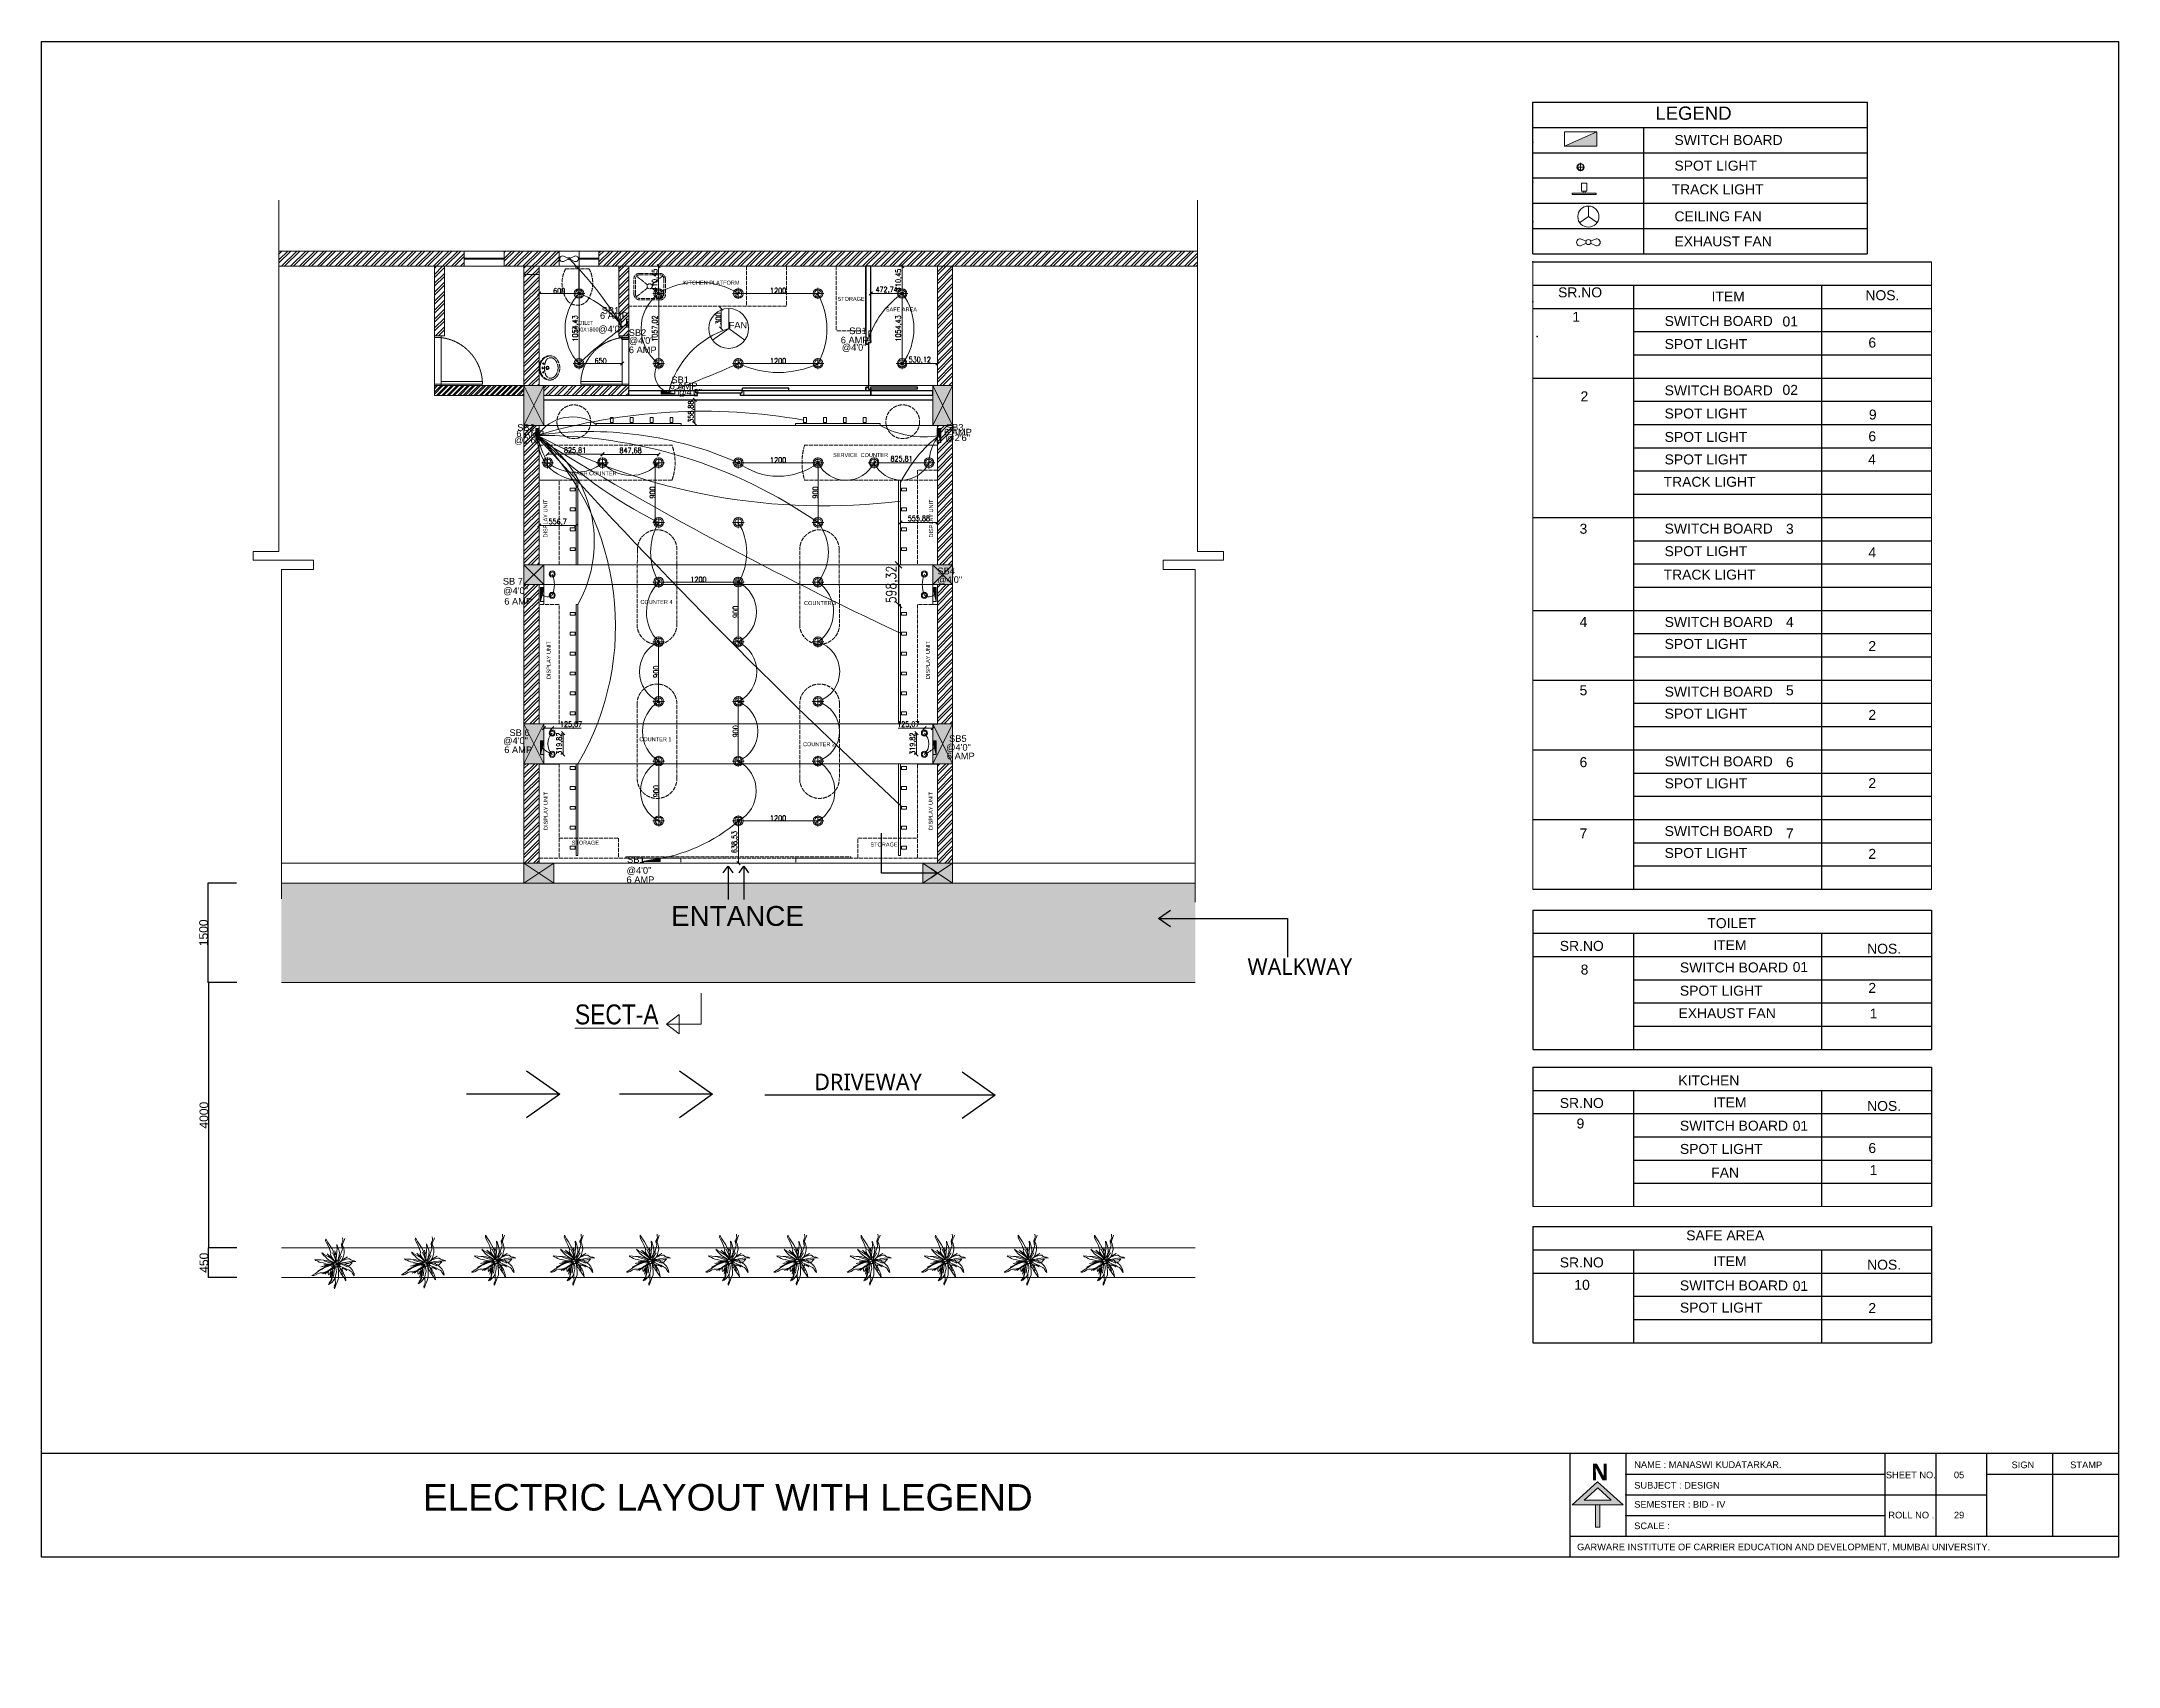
# Model space of a CAD drawing. Header units: millimetres. Extents: x 1926 to 160733, y 10813 to 39285.
# Drawn here: x 113411 to 144711, y 10813 to 35316 of the extents above; entities that cross this region are included whole.
import ezdxf

# ---------------------------------------------------------------- set-up
doc = ezdxf.new("R2010")
doc.units = ezdxf.units.MM
doc.linetypes.add('ACAD_ISO02W100', pattern=[15, 12, -3])
doc.linetypes.add('HIDDEN', pattern=[9.525, 6.35, -3.175])
doc.layers.get('Defpoints').update_dxf_attribs({"lineweight": 0})
for name, color, linetype, lineweight in [('C-DOOR', 7, 'HIDDEN', 0), ('celling', 30, 'Continuous', 0), ('COLOUNM', 7, 'Continuous', 0), ('fan', 5, 'Continuous', 0), ('FUR', 3, 'Continuous', 0), ('FURN', 252, 'Continuous', 0), ('furn 2', 253, 'ACAD_ISO02W100', 0), ('FURNITURE', 7, 'Continuous', 0), ('hatch', 7, 'Continuous', 0), ('SCALE FORMET TEXT', 7, 'Continuous', 0), ('switch', 14, 'Continuous', 0), ('TEXT', 7, 'Continuous', 5), ('TREE', 94, 'Continuous', 0), ('txt', 5, 'Continuous', 0), ('wall', 250, 'Continuous', 0), ('wire', 84, 'Continuous', 0)]:
    doc.layers.add(name, color=color, linetype=linetype, lineweight=lineweight)
doc.layers.add('ELE', color=7, linetype='Continuous', lineweight=0, true_color=0x575c5a)
doc.layers.add('glass', color=7, linetype='Continuous', lineweight=5, true_color=0x0082ad)
doc.styles.add('DIM_FONT', font='SIMPLEX.shx', dxfattribs={"width": 0.8})
doc.styles.get("Standard").update_dxf_attribs({"font": 'arial.ttf'})
doc.styles.add('STYLE2', font='arial.ttf', dxfattribs={"height": 7})
doc.styles.add('style4', font='swissck.ttf')
doc.dimstyles.new('Annotative', dxfattribs={"dimscale": 0, "dimtxt": 2.5, "dimasz": 2.5, "dimexe": 1.25, "dimexo": 0.625, "dimtad": 1, "dimtxsty": 'Standard', "dimcen": 2.5, "dimadec": 0, "dimazin": 0, "dimtfac": 1, "dimtmove": 0, "dimatfit": 3, "dimfxl": 1, "dimarcsym": 0})
doc.dimstyles.new('ISO-25', dxfattribs={"dimtxt": 2.5, "dimasz": 2.5, "dimexe": 1.25, "dimexo": 0.625, "dimtad": 1, "dimtxsty": 'Standard', "dimcen": 2.5, "dimadec": 0, "dimazin": 0, "dimtfac": 1, "dimtmove": 0, "dimatfit": 3, "dimfxl": 1, "dimarcsym": 0})
pattern_1 = [(45, (-1042658.48, 18299.64), (-67.351921, 67.351921), []), (45, (-1042613.58, 18299.64), (-67.351921, 67.351921), [])]

msp = doc.modelspace()

# ---------------------------------------------------------------- texts
for s, height, p in [('LEGEND ', 200, (137731.918, 34135.175)), ('SWITCH BOARD ', 150, (138019.301, 33755.287)), ('SPOT LIGHT ', 150, (138019.301, 33369.169)), ('TRACK LIGHT ', 150, (137976.631, 33011.82)), ('CEILING FAN ', 150, (138019.301, 32603.961)), ('EXHAUST FAN', 150, (138019.301, 32226.759)), ('KITCHEN PLATFORM', 60, (123082.097, 31648.746)), ('STORAGE ', 60, (125406.093, 31405.157)), ('SAFE AREA ', 60, (126133.825, 31245.122)), ('SR.NO', 150, (136265.501, 31457.952)), ('ITEM ', 150, (138578.978, 31395.682)), ('NOS.', 150, (140897.194, 31415.135)), ('1 ', 150, (136480.546, 31089.368)), ('SWITCH BOARD ', 150, (137871.691, 31026.499)), ('01 ', 150, (139647.653, 31019.503)), ('SPOT LIGHT ', 150, (137871.137, 30678.649)), ('6', 150, (140942.318, 30701.121)), ('SWITCH BOARD ', 150, (137871.691, 29979.453)), ('02 ', 150, (139647.653, 29987.934)), ('2', 150, (136604.027, 29890.758)), ('SPOT LIGHT ', 150, (137871.137, 29631.603)), ('9', 150, (140949.363, 29615.686)), ('SPOT LIGHT ', 150, (137871.137, 29278.08)), ('6', 150, (140942.318, 29287.574)), ('SERVICE  COUNTER ', 60, (125339.521, 29050.552)), ('CASH COUNTER ', 60, (121405.922, 28774.774)), ('SPOT LIGHT ', 150, (137871.137, 28938.912)), ('4', 150, (140937.912, 28939.431)), ('TRACK LIGHT ', 150, (137855.795, 28601.384)), ('3', 150, (136589.386, 27893.21)), ('SWITCH BOARD ', 150, (137871.691, 27896.5)), ('3', 150, (139699.88, 27893.21)), ('SPOT LIGHT ', 150, (137871.137, 27555.714)), ('4', 150, (140943.003, 27536.274)), ('TRACK LIGHT ', 150, (137855.795, 27202.263)), ('COUNTER 4', 60, (122435.938, 26834.594)), ('COUNTER 3', 60, (124902.403, 26818.357)), ('4', 150, (136589.386, 26488.771)), ('SWITCH BOARD ', 150, (137871.691, 26488.065)), ('4', 150, (139699.88, 26488.771)), ('SPOT LIGHT ', 150, (137871.137, 26157.45)), ('2', 150, (140941.734, 26125.322)), ('5', 150, (136589.386, 25458.262)), ('SWITCH BOARD ', 150, (137871.691, 25437.022)), ('5', 150, (139699.88, 25458.262)), ('SPOT LIGHT ', 150, (137871.137, 25106.407)), ('2', 150, (140941.734, 25087.39)), ('COUNTER 1', 60, (122419.973, 24764.224)), ('COUNTER 2 ', 60, (124884.826, 24690.091)), ('6', 150, (136589.386, 24374.194)), ('SWITCH BOARD ', 150, (137871.691, 24385.979)), ('6', 150, (139699.88, 24374.194)), ('SPOT LIGHT ', 150, (137871.137, 24055.364)), ('2', 150, (140941.734, 24058.168)), ('SWITCH BOARD ', 150, (137871.691, 23334.936)), ('STORAGE ', 60, (121400.628, 23204.623)), ('STORAGE ', 60, (125901.917, 23177.481)), ('7', 150, (136589.386, 23300.051)), ('7', 150, (139699.88, 23300.051)), ('SPOT LIGHT ', 150, (137871.137, 23004.321)), ('2', 150, (140941.734, 22991.429)), ('TOILET', 150, (138514.735, 21946.897)), ('SR.NO', 150, (136291.043, 21603.867)), ('ITEM ', 150, (138604.52, 21614.574)), ('NOS.', 150, (140922.736, 21561.051)), ('8', 150, (136606.222, 21246.668)), ('SWITCH BOARD ', 150, (138101.579, 21278.198)), ('01 ', 150, (139801.085, 21285.809)), ('SPOT LIGHT ', 150, (138101.579, 20928.109)), ('2', 150, (140941.734, 20970.542)), ('EXHAUST FAN', 150, (138079.953, 20589.142)), ('1 ', 150, (140962.11, 20584.022)), ('KITCHEN', 150, (138078.106, 19575.553)), ('SR.NO', 150, (136291.043, 19234.958)), ('ITEM ', 150, (138604.52, 19243.637)), ('NOS.', 150, (140922.736, 19190.115)), ('9', 150, (136544.252, 18925.79)), ('SWITCH BOARD ', 150, (138101.579, 18892.358)), ('01 ', 150, (139801.085, 18890.301)), ('SPOT LIGHT ', 150, (138101.579, 18542.269)), ('6', 150, (140942.318, 18555.544)), ('FAN  ', 150, (138573.527, 18185.594)), ('1 ', 150, (140962.11, 18223.937)), ('SAFE AREA ', 150, (138196.971, 17238.747)), ('SR.NO', 150, (136291.043, 16830.598)), ('ITEM ', 150, (138604.52, 16849.989)), ('NOS.', 150, (140922.736, 16796.466)), ('10', 150, (136510.562, 16493.251)), ('SWITCH BOARD ', 150, (138101.579, 16483.564)), ('01 ', 150, (139801.085, 16477.097)), ('SPOT LIGHT ', 150, (138101.579, 16149.922)), ('2', 150, (140941.734, 16143.654)), ('NAME : MANASWI KUDATARKAR.', 100, (137413.254, 13806.774)), ('SIGN ', 100, (143100.122, 13803.512)), ('STAMP ', 100, (143984.267, 13803.512)), ('ELECTRIC LAYOUT WITH LEGEND', 400, (119157.862, 13164.016)), ('SUBJECT : DESIGN ', 100, (137413.254, 13495.485)), ('SHEET NO. ', 100, (141205.492, 13651.635)), ('05', 100, (142231.214, 13651.635)), ('SEMESTER : BID - IV', 100, (137413.254, 13207.951)), ('ROLL NO .', 100, (141243.492, 13046.171)), ('29', 100, (142231.214, 13046.171)), ('SCALE :', 100, (137413.254, 12883.982)), ('GARWARE INSTITUTE OF CARRIER EDUCATION AND DEVELOPMENT, MUMBAI UNIVERSITY.', 100, (136552.151, 12565.586))]:
    msp.add_text(s, height=height).set_placement(p)
for p in [(121034.839, 27836.247), (126847.504, 27836.247), (121083.873, 25701.871), (126798.469, 25701.871), (121039.992, 23426.495), (126842.35, 23426.495)]:
    msp.add_text('DISPLAY UNIT', height=60, rotation=90).set_placement(p)
at = {"insert": (121393.477, 31102.897), "char_height": 60, "width": 3654.03025, "attachment_point": 1}
msp.add_mtext('{\\fMicrosoft YaHei UI Light|b0|i0|c0|p34;\\C256;\\c0;   TOILET\\P1200X1800}', dxfattribs=at)
at = {"layer": 'SCALE FORMET TEXT', "color": 18, "true_color": 0x000000, "attachment_point": 1, "style": 'style4'}
for s, insert, char_height, width in [('{\\fSwis721 LtEx BT|b0|i0|c0|p34;ENTANCE}', (122897.903, 22280.347), 300, 3654.03025), ('{\\fMicrosoft YaHei UI Light|b0|i0|c0|p34;WALKWAY}', (131584.688, 21490.363), 250, 3654.03025), ('{\\fMicrosoft YaHei UI Light|b0|i0|c0|p34;DRIVEWAY}', (125054.918, 19752.638), 250, 3654.03025), ('{\\fYu Gothic UI Semibold|b0|i0|c0|p34;N}', (136761.971, 13869.726), 248.30926, 2268.32386)]:
    msp.add_mtext(s, dxfattribs=dict(at, insert=insert, char_height=char_height, width=width))
at = {"layer": 'TEXT'}
for s, p in [('SB1', (121852.973, 31210.449)), ('@4\'0"', (121799.204, 30930.857)), ('6 AMP ', (121826.194, 31133.472)), ('FAN  ', (123766.104, 30988.574)), ('SB1', (125583.836, 30903.261)), ('SB2', (122259.93, 30876.232)), ('6 AMP ', (122261.171, 30616.539)), ('@4\'0"', (122261.171, 30757.754)), ('6 AMP ', (125455.378, 30763.616)), ('@4\'0"', (125470.595, 30653.576)), ('6 AMP ', (122876.644, 30073.265)), ('SB1', (122903.423, 30164.677)), ('@4\'0"', (122990.012, 29977.72)), ('6 AMP ', (120565.964, 29353.273)), ('SB2', (120580.581, 29445.629)), ('6 AMP ', (127012.19, 29376.039)), ('SB3', (127040.86, 29448.257)), ('@2\'6"', (120532.976, 29253.874)), ('@2\'6"', (127029.624, 29290.708)), ('SB4', (126911.171, 27281.864)), ('@4\'0"', (126911.171, 27152.158)), ('SB 7 ', (120362.7, 27126.232)), ('@4\'0"', (120367.791, 26985.307)), ('6 AMP ', (120384.322, 26823.205)), ('@4\'0"', (120367.791, 24724.041)), ('SB 6', (120461.964, 24843.537)), ('@4\'0"', (127042.811, 24622.953)), ('SB5', (127087.645, 24755.229)), ('6 AMP ', (120384.322, 24585.444)), ('6 AMP ', (127054.962, 24492.424)), ('@4\'0"', (122227.769, 22767.51)), ('SB1', (122235.069, 22931.331)), ('6 AMP ', (122226.728, 22626.232))]:
    msp.add_text(s, height=100, dxfattribs=at).set_placement(p)
at = {"layer": 'TEXT', "color": 0, "insert": (121449.776, 20491.418), "char_height": 300, "width": 12204.95094, "attachment_point": 7, "style": 'STYLE2'}
msp.add_mtext('{\\fArial Narrow|b0|i0|c0|p34;\\LSECT-A\\l }', dxfattribs=at)

# ---------------------------------------------------------------- blocks, each defined once
blk = doc.blocks.new('RETGGER')
at = {"layer": 'TREE', "color": 84}
for p, q in [((96.8, -1890.3), (97, -1889.3)), ((96.9, -1891.1), (96.8, -1890.3)), ((97.4, -1890.1), (96.9, -1891.1)), ((97, -1889.3), (97.6, -1888)), ((97.5, -1887.1), (97.4, -1886)), ((97.8, -1888.9), (97.4, -1890.1)), ((97.6, -1888), (97.5, -1887.1)), ((98.3, -1887.7), (97.8, -1888.9)), ((98.7, -1886.5), (98.3, -1887.7)), ((94.9, -1902), (97.3, -1902.2)), ((97.3, -1902.2), (100.1, -1903.5)), ((92.4, -1916), (92.6, -1914.9)), ((92.6, -1914.9), (93.2, -1913.7)), ((93, -1910.5), (93, -1909.6)), ((93, -1911.7), (93, -1910.5)), ((93.1, -1912.8), (93, -1911.7)), ((93.4, -1914.6), (93, -1915.8)), ((93.2, -1913.7), (93.1, -1912.8)), ((93.9, -1913.4), (93.4, -1914.6)), ((94.3, -1912.2), (93.9, -1913.4)), ((95, -1910.4), (94.3, -1912.2)), ((94.5, -1903.1), (94.7, -1904.8)), ((94.7, -1904.8), (94.9, -1906.4)), ((94.9, -1906.4), (95, -1908.2)), ((95, -1908.2), (95, -1910.4)), ((92.5, -1916.8), (92.4, -1916)), ((93, -1915.8), (92.5, -1916.8))]:
    blk.add_line(p, q, dxfattribs=at)
for points in [[(93.2, -1900.5), (93.4, -1899.2), (93.2, -1898), (92.6, -1896.1), (91.9, -1894.2), (90.9, -1892.4), (89.8, -1890.6), (88.6, -1888.8), (87.3, -1886.6), (87.2, -1887.8), (87.7, -1889), (88.5, -1890.4), (89.6, -1892.7), (90.4, -1895), (90.2, -1896.3), (91.2, -1898.1), (92.4, -1899.7), (92.8, -1900.2)], [(95.2, -1901.4), (96.8, -1899.8), (97.6, -1898.4), (97.9, -1897.2), (98.1, -1896.4), (98.4, -1895.1), (98.3, -1893.4), (97.9, -1891.8), (97.4, -1890.8), (96.7, -1889.8), (96.7, -1890.6), (96.9, -1891.2), (97, -1891.9), (97.3, -1892.6), (97.1, -1893.4), (96.7, -1894.4), (96.2, -1896.2), (95.7, -1897.3), (95.1, -1898.6), (94.7, -1899.6), (94.8, -1900.7), (94.9, -1901.4)], [(92.4, -1901.8), (91.6, -1901.1), (90.7, -1900.6), (89.2, -1900.1), (87.7, -1899.7), (86.1, -1899.5), (84.4, -1899.4), (82.6, -1899.3), (80.6, -1899.1), (81.3, -1899.7), (82.3, -1900), (83.3, -1900.7), (84.3, -1901), (85.7, -1901.2), (87.9, -1901.9), (89.9, -1902), (91.5, -1902), (92, -1901.9)], [(89.4, -1902.7), (87, -1903.5), (82.4, -1905.9), (83.9, -1905.3), (87.4, -1903.5), (89.6, -1902.6)], [(89.2, -1902.8), (84.3, -1903.6), (88.7, -1902.6), (86.1, -1902.3), (89.4, -1902.4)], [(86.1, -1899.9), (92.2, -1901.8)], [(90.6, -1898.2), (88.1, -1895.7), (90.4, -1897.7), (90.2, -1896.9), (91.2, -1898.6)], [(92.2, -1902.2), (89.2, -1902.8)], [(92.2, -1902.1), (90, -1902.3), (89.3, -1902.4)], [(90.6, -1903.5), (92.9, -1902.8)], [(93.1, -1896.3), (92.7, -1893.9), (93.2, -1895.4), (93.2, -1895.2), (93.4, -1895.7)], [(96.8, -1897.2), (95.1, -1900.1)], [(95.3, -1901.6), (97.5, -1901.7), (99.1, -1902.1), (100.1, -1902.8), (100.9, -1903.3), (102, -1904), (103.1, -1905.3), (103.9, -1906.7), (104.3, -1907.8), (104.5, -1909), (103.9, -1908.4), (103.6, -1907.8), (103.2, -1907.2), (102.9, -1906.6), (102.2, -1906.1), (101.3, -1905.6), (99.6, -1904.7), (98.5, -1904.3), (97.2, -1903.7), (96.2, -1903.3), (95.5, -1902.5), (95.1, -1901.9)], [(97.7, -1899.2), (100.3, -1897.6), (97.9, -1898.9)], [(101.5, -1902.8), (101.6, -1902.8), (102.1, -1902.1), (102.7, -1901.5), (103.1, -1901), (102.4, -1901), (102.1, -1901), (101, -1901.5), (99.5, -1901.6), (98.1, -1901)], [(101.6, -1902.8), (100.9, -1902.9), (100.3, -1902.9)], [(88.6, -1906.3), (86.7, -1907.9), (88, -1906.7), (85.3, -1907.8), (88.1, -1906.3), (88.8, -1906)], [(89.6, -1905.3), (88.9, -1906.2), (88.8, -1907.5), (89, -1908.4), (89.5, -1908), (89.9, -1907.1), (90.3, -1906.6), (90.7, -1906.3), (91.2, -1906.2), (91.6, -1905.9)], [(91.4, -1906.3), (90.7, -1911.7), (89.6, -1913), (90.2, -1912.1), (90.6, -1911.7), (91.1, -1906.7), (91.4, -1906.3)], [(91, -1906.4), (90.3, -1906.9), (90.3, -1906.9), (89.6, -1908), (90.2, -1907.3), (91.1, -1906.4)], [(92.3, -1903.4), (89.7, -1905.9), (90.7, -1905.2), (90.4, -1905.6), (91.4, -1904.6), (92.1, -1903.6)], [(91, -1906.9), (90.7, -1908.6), (90.8, -1906.9), (89.9, -1910), (90.6, -1906.9)], [(92.6, -1903.2), (91.9, -1904.7)], [(93.3, -1904.3), (93.7, -1903.4), (94, -1903.8), (94.5, -1903.1)], [(97.1, -1904.2), (100, -1905.7), (98.2, -1904.3)]]:
    blk.add_lwpolyline(points, dxfattribs=at)
at = {"layer": 'TREE', "color": 1}
for points in [[(93.6, -1900), (93.6, -1898.8), (93.8, -1896.8), (94, -1894.4), (94.1, -1892.4), (93.9, -1890.1), (94.4, -1891.1), (94.6, -1892), (95.1, -1893.2), (95.3, -1894.1), (95.5, -1895.2), (95.4, -1895.9), (95.4, -1897), (95.2, -1897.6), (95, -1898.4), (94.7, -1898.9), (94.3, -1899.7), (93.8, -1900.4), (93.9, -1899.7), (93.6, -1900)], [(92.7, -1902.7), (91.4, -1902.6), (90.2, -1902.8), (88.3, -1903.4), (86.4, -1904.2), (84.7, -1905.1), (82.9, -1906.2), (81, -1907.5), (78.9, -1908.8), (80, -1908.8), (81.2, -1908.4), (82.6, -1907.5), (83.9, -1907.1), (85.5, -1907.1), (88.3, -1906.2), (90.4, -1904.8), (92, -1903.6), (92.4, -1903.2)], [(92.6, -1901.5), (91, -1900.4), (89.4, -1899.5), (88.2, -1898.7), (87.1, -1897.6), (86, -1896.5), (85, -1895.1), (85.5, -1895.4), (86, -1895.9), (87.5, -1896.7), (88.7, -1897.4), (89.8, -1898), (90.9, -1898.8), (91.8, -1899.6), (92.4, -1900.2), (92.7, -1900.5), (92.8, -1900.7), (93.2, -1901.4), (92.4, -1900.9), (92.6, -1901.5)], [(92.9, -1903.1), (93.6, -1905.2), (93.7, -1906.8), (93.4, -1908), (93.2, -1908.9), (92.9, -1910.2), (92, -1911.7), (90.9, -1912.9), (90, -1913.6), (89, -1914.2), (89.3, -1913.4), (89.8, -1913), (90.2, -1912.4), (90.7, -1911.9), (90.9, -1911.1), (91.1, -1910), (91.4, -1908.2), (91.5, -1907), (91.6, -1905.6), (91.6, -1904.5), (92.2, -1903.6), (92.6, -1903)], [(91.3, -1895.1), (92.7, -1898), (93.7, -1901.7)], [(92, -1909.4), (92.8, -1903)], [(93.9, -1902.3), (93.3, -1902.5), (94.5, -1902), (92.6, -1902.4), (94.1, -1902), (93.4, -1900.8), (94.1, -1901.9), (94.7, -1900.9), (94.4, -1901.7), (95.5, -1901.4), (94.4, -1901.9), (95.6, -1902.3), (94.6, -1902.1), (94.1, -1903.1), (94.4, -1902)], [(94.2, -1902), (95.5, -1903.6), (97.5, -1908.1)], [(95.6, -1901.3), (96.9, -1901.2), (98.8, -1900.9), (101.2, -1900.5), (103.1, -1900.3), (105.5, -1900.4), (104.4, -1899.9), (103.6, -1899.8), (102.4, -1899.4), (101.5, -1898.7), (100.6, -1898.7), (99.8, -1898.9), (98.5, -1899.3), (98, -1899.5), (97.1, -1899.8), (96.7, -1900.1), (95.9, -1900.6), (95.2, -1901.1), (95.9, -1901), (95.6, -1901.3)], [(96, -1904.1), (96.2, -1904.5), (97.3, -1906), (98, -1907.3), (98.6, -1908.7), (99.1, -1910.2), (99.3, -1911.9), (99, -1911.4), (98.8, -1910.8), (97.8, -1909.4), (97, -1908.3), (96.3, -1907.3), (95.6, -1906), (95.2, -1905), (94.9, -1904.1), (94.8, -1903.7), (94.7, -1903.5), (94.7, -1903.3)]]:
    blk.add_lwpolyline(points, dxfattribs=at)
at = {"layer": 'TREE', "color": 84}
for start, end in [(180.908, 192.1564), (153.0135, 156.2702), (127.6754, 134.6301), (100.0265, 103.3507), (73.6634, 80.3773), (33.9342, 44.7068), (280.8167, 290.0787), (309.1352, 324.1352)]:
    blk.add_arc((94.1, -1902), 4.22, start, end, dxfattribs=at)
blk = doc.blocks.new('A$C51D124C1')
at = {"layer": 'C-DOOR'}
for p, q in [((25, 100), (725, 100)), ((25, 0), (725, 0))]:
    blk.add_line(p, q, dxfattribs=at)
blk.add_arc((21, 15), 709, 6.8545, 86.4639, dxfattribs=at)
blk.add_arc((21, 15), 709, 6.8545, 86.4639, dxfattribs=at)
at = {"layer": 'ELE'}
for points in [[(25, 725), (65, 725), (65, 100), (25, 100)], [(25, 725), (65, 725), (65, 100), (25, 100)], [(25, 0), (0, 0), (0, 100), (25, 100)], [(25, 0), (0, 0), (0, 100), (25, 100)], [(750, 0), (725, 0), (725, 100), (750, 100)], [(750, 0), (725, 0), (725, 100), (750, 100)]]:
    blk.add_lwpolyline(points, close=True, dxfattribs=at)
blk = doc.blocks.new('_Oblique')
at = {"color": 0, "linetype": 'ByBlock', "lineweight": -2}
blk.add_line((-0.5, -0.5), (0.5, 0.5), dxfattribs=at)
blk = doc.blocks.new('*D191')
at = {"color": 0, "lineweight": 0, "transparency": 16777216}
blk.add_line((121038, 29092), (121863, 29092), dxfattribs=at)
at = {"layer": 'Defpoints', "color": 0, "transparency": 16777216}
for p in [(121038, 28965), (121863, 29092), (121863, 28965)]:
    blk.add_point(p, dxfattribs=at)
at = {"color": 0, "lineweight": 0, "transparency": 16777216, "xscale": 50, "yscale": 50, "zscale": 50, "rotation": 180}
blk.add_blockref('_Oblique', (121038, 29092), dxfattribs=at)
at = {"color": 0, "lineweight": 0, "transparency": 16777216, "xscale": 50, "yscale": 50, "zscale": 50}
blk.add_blockref('_Oblique', (121863, 29092), dxfattribs=at)
at = {"color": 0, "transparency": 16777216, "insert": (121451, 29140), "char_height": 80, "attachment_point": 5, "style": 'DIM_FONT'}
blk.add_mtext('825,81', dxfattribs=at)
blk = doc.blocks.new('*D192')
at = {"color": 0, "lineweight": 0, "transparency": 16777216}
blk.add_line((121863, 29090), (122711, 29090), dxfattribs=at)
at = {"layer": 'Defpoints', "color": 0, "transparency": 16777216}
for p in [(121863, 28965), (122711, 29090), (122711, 28965)]:
    blk.add_point(p, dxfattribs=at)
at = {"color": 0, "lineweight": 0, "transparency": 16777216, "xscale": 50, "yscale": 50, "zscale": 50, "rotation": 180}
blk.add_blockref('_Oblique', (121863, 29090), dxfattribs=at)
at = {"color": 0, "lineweight": 0, "transparency": 16777216, "xscale": 50, "yscale": 50, "zscale": 50}
blk.add_blockref('_Oblique', (122711, 29090), dxfattribs=at)
at = {"color": 0, "transparency": 16777216, "insert": (122287, 29138), "char_height": 80, "attachment_point": 5, "style": 'DIM_FONT'}
blk.add_mtext('847,68', dxfattribs=at)
blk = doc.blocks.new('*D324')
at = {"color": 0, "lineweight": 0, "transparency": 16777216}
blk.add_line((120910, 28017), (121467, 28017), dxfattribs=at)
at = {"layer": 'Defpoints', "color": 0, "transparency": 16777216}
for p in [(120910, 28065), (121467, 28064), (121467, 28017)]:
    blk.add_point(p, dxfattribs=at)
at = {"color": 0, "lineweight": 0, "transparency": 16777216, "xscale": 50, "yscale": 50, "zscale": 50, "rotation": 180}
blk.add_blockref('_Oblique', (120910, 28017), dxfattribs=at)
at = {"color": 0, "lineweight": 0, "transparency": 16777216, "xscale": 50, "yscale": 50, "zscale": 50}
blk.add_blockref('_Oblique', (121467, 28017), dxfattribs=at)
at = {"color": 0, "transparency": 16777216, "insert": (121189, 28065), "char_height": 80, "attachment_point": 5, "style": 'DIM_FONT'}
blk.add_mtext('556,7', dxfattribs=at)
blk = doc.blocks.new('*D193')
at = {"color": 0, "lineweight": 0, "transparency": 16777216}
blk.add_line((122658, 28965), (122658, 28065), dxfattribs=at)
at = {"layer": 'Defpoints', "color": 0, "transparency": 16777216}
for p in [(122711, 28965), (122658, 28065), (122711, 28065)]:
    blk.add_point(p, dxfattribs=at)
at = {"color": 0, "lineweight": 0, "transparency": 16777216, "xscale": 50, "yscale": 50, "zscale": 50}
for p, rotation in [((122658, 28965), 90), ((122658, 28065), 270)]:
    blk.add_blockref('_Oblique', p, dxfattribs=dict(at, rotation=rotation))
at = {"color": 0, "transparency": 16777216, "insert": (122618, 28515), "char_height": 80, "attachment_point": 5, "rotation": 90, "style": 'DIM_FONT'}
blk.add_mtext('900', dxfattribs=at)
blk = doc.blocks.new('*D325')
at = {"color": 0, "lineweight": 0, "transparency": 16777216}
blk.add_line((122711, 27162), (123911, 27162), dxfattribs=at)
at = {"layer": 'Defpoints', "color": 0, "transparency": 16777216}
for p in [(122711, 27165), (123911, 27165), (123911, 27162)]:
    blk.add_point(p, dxfattribs=at)
at = {"color": 0, "lineweight": 0, "transparency": 16777216, "xscale": 50, "yscale": 50, "zscale": 50, "rotation": 180}
blk.add_blockref('_Oblique', (122711, 27162), dxfattribs=at)
at = {"color": 0, "lineweight": 0, "transparency": 16777216, "xscale": 50, "yscale": 50, "zscale": 50}
blk.add_blockref('_Oblique', (123911, 27162), dxfattribs=at)
at = {"color": 0, "transparency": 16777216, "insert": (123311, 27203), "char_height": 80, "attachment_point": 5, "style": 'DIM_FONT'}
blk.add_mtext('1200', dxfattribs=at)
blk = doc.blocks.new('*D326')
at = {"color": 0, "lineweight": 0, "transparency": 16777216}
blk.add_line((125113, 28965), (125113, 28065), dxfattribs=at)
at = {"layer": 'Defpoints', "color": 0, "transparency": 16777216}
for p in [(125113, 28965), (125113, 28065), (125113, 28065)]:
    blk.add_point(p, dxfattribs=at)
at = {"color": 0, "lineweight": 0, "transparency": 16777216, "xscale": 50, "yscale": 50, "zscale": 50}
for p, rotation in [((125113, 28965), 90), ((125113, 28065), 270)]:
    blk.add_blockref('_Oblique', p, dxfattribs=dict(at, rotation=rotation))
at = {"color": 0, "transparency": 16777216, "insert": (125072, 28515), "char_height": 80, "attachment_point": 5, "rotation": 90, "style": 'DIM_FONT'}
blk.add_mtext('900', dxfattribs=at)
blk = doc.blocks.new('*D327')
at = {"color": 0, "lineweight": 0, "transparency": 16777216}
blk.add_line((125959, 28965), (126785, 28965), dxfattribs=at)
at = {"layer": 'Defpoints', "color": 0, "transparency": 16777216}
for p in [(125959, 28962), (126785, 28965), (126785, 28962)]:
    blk.add_point(p, dxfattribs=at)
at = {"color": 0, "lineweight": 0, "transparency": 16777216, "xscale": 50, "yscale": 50, "zscale": 50, "rotation": 180}
blk.add_blockref('_Oblique', (125959, 28965), dxfattribs=at)
at = {"color": 0, "lineweight": 0, "transparency": 16777216, "xscale": 50, "yscale": 50, "zscale": 50}
blk.add_blockref('_Oblique', (126785, 28965), dxfattribs=at)
at = {"color": 0, "transparency": 16777216, "insert": (126372, 29013), "char_height": 80, "attachment_point": 5, "style": 'DIM_FONT'}
blk.add_mtext('825,81', dxfattribs=at)
blk = doc.blocks.new('*D328')
at = {"color": 0, "lineweight": 0, "transparency": 16777216}
blk.add_line((126355, 28064), (126911, 28064), dxfattribs=at)
at = {"layer": 'Defpoints', "color": 0, "transparency": 16777216}
for p in [(126355, 28064), (126911, 28064), (126911, 28064)]:
    blk.add_point(p, dxfattribs=at)
at = {"color": 0, "lineweight": 0, "transparency": 16777216, "xscale": 50, "yscale": 50, "zscale": 50, "rotation": 180}
blk.add_blockref('_Oblique', (126355, 28064), dxfattribs=at)
at = {"color": 0, "lineweight": 0, "transparency": 16777216, "xscale": 50, "yscale": 50, "zscale": 50}
blk.add_blockref('_Oblique', (126911, 28064), dxfattribs=at)
at = {"color": 0, "transparency": 16777216, "insert": (126633, 28113), "char_height": 80, "attachment_point": 5, "style": 'DIM_FONT'}
blk.add_mtext('555,88', dxfattribs=at)
blk = doc.blocks.new('*D329')
at = {"color": 0, "lineweight": 0, "transparency": 16777216}
blk.add_line((122711, 26262), (122711, 25362), dxfattribs=at)
at = {"layer": 'Defpoints', "color": 0, "transparency": 16777216}
for p in [(122711, 26262), (122711, 25362), (122711, 25362)]:
    blk.add_point(p, dxfattribs=at)
at = {"color": 0, "lineweight": 0, "transparency": 16777216, "xscale": 50, "yscale": 50, "zscale": 50}
for p, rotation in [((122711, 26262), 90), ((122711, 25362), 270)]:
    blk.add_blockref('_Oblique', p, dxfattribs=dict(at, rotation=rotation))
at = {"color": 0, "transparency": 16777216, "insert": (122671, 25812), "char_height": 80, "attachment_point": 5, "rotation": 90, "style": 'DIM_FONT'}
blk.add_mtext('900', dxfattribs=at)
blk = doc.blocks.new('*D330')
at = {"color": 0, "lineweight": 0, "transparency": 16777216}
blk.add_line((122713, 24462), (122713, 23562), dxfattribs=at)
at = {"layer": 'Defpoints', "color": 0, "transparency": 16777216}
for p in [(122711, 24462), (122711, 23562), (122713, 23562)]:
    blk.add_point(p, dxfattribs=at)
at = {"color": 0, "lineweight": 0, "transparency": 16777216, "xscale": 50, "yscale": 50, "zscale": 50}
for p, rotation in [((122713, 24462), 90), ((122713, 23562), 270)]:
    blk.add_blockref('_Oblique', p, dxfattribs=dict(at, rotation=rotation))
at = {"color": 0, "transparency": 16777216, "insert": (122672, 24012), "char_height": 80, "attachment_point": 5, "rotation": 90, "style": 'DIM_FONT'}
blk.add_mtext('900', dxfattribs=at)
blk = doc.blocks.new('*D331')
at = {"color": 0, "lineweight": 0, "transparency": 16777216}
blk.add_line((123911, 24465), (123911, 25365), dxfattribs=at)
at = {"layer": 'Defpoints', "color": 0, "transparency": 16777216}
for p in [(123911, 25365), (123911, 25365), (123913, 24465)]:
    blk.add_point(p, dxfattribs=at)
at = {"color": 0, "lineweight": 0, "transparency": 16777216, "xscale": 50, "yscale": 50, "zscale": 50}
for p, rotation in [((123911, 25365), 90), ((123911, 24465), 270)]:
    blk.add_blockref('_Oblique', p, dxfattribs=dict(at, rotation=rotation))
at = {"color": 0, "transparency": 16777216, "insert": (123871, 24915), "char_height": 80, "attachment_point": 5, "rotation": 90, "style": 'DIM_FONT'}
blk.add_mtext('900', dxfattribs=at)
blk = doc.blocks.new('*D194')
at = {"color": 0, "lineweight": 0, "transparency": 16777216}
blk.add_line((123911, 26265), (123911, 27165), dxfattribs=at)
at = {"layer": 'Defpoints', "color": 0, "transparency": 16777216}
for p in [(123911, 27165), (123911, 27165), (123911, 26265)]:
    blk.add_point(p, dxfattribs=at)
at = {"color": 0, "lineweight": 0, "transparency": 16777216, "xscale": 50, "yscale": 50, "zscale": 50}
for p, rotation in [((123911, 27165), 90), ((123911, 26265), 270)]:
    blk.add_blockref('_Oblique', p, dxfattribs=dict(at, rotation=rotation))
at = {"color": 0, "transparency": 16777216, "insert": (123871, 26715), "char_height": 80, "attachment_point": 5, "rotation": 90, "style": 'DIM_FONT'}
blk.add_mtext('900', dxfattribs=at)
blk = doc.blocks.new('*D332')
at = {"color": 0, "lineweight": 0, "transparency": 16777216}
blk.add_line((123911, 23565), (125111, 23565), dxfattribs=at)
at = {"layer": 'Defpoints', "color": 0, "transparency": 16777216}
for p in [(123911, 23565), (125111, 23565), (125111, 23565)]:
    blk.add_point(p, dxfattribs=at)
at = {"color": 0, "lineweight": 0, "transparency": 16777216, "xscale": 50, "yscale": 50, "zscale": 50, "rotation": 180}
blk.add_blockref('_Oblique', (123911, 23565), dxfattribs=at)
at = {"color": 0, "lineweight": 0, "transparency": 16777216, "xscale": 50, "yscale": 50, "zscale": 50}
blk.add_blockref('_Oblique', (125111, 23565), dxfattribs=at)
at = {"color": 0, "transparency": 16777216, "insert": (124511, 23605), "char_height": 80, "attachment_point": 5, "style": 'DIM_FONT'}
blk.add_mtext('1200', dxfattribs=at)
blk = doc.blocks.new('*D333')
at = {"color": 0, "lineweight": 0, "transparency": 16777216}
blk.add_line((123911, 28965), (125111, 28965), dxfattribs=at)
at = {"layer": 'Defpoints', "color": 0, "transparency": 16777216}
for p in [(123911, 28965), (125111, 28965), (125111, 28965)]:
    blk.add_point(p, dxfattribs=at)
at = {"color": 0, "lineweight": 0, "transparency": 16777216, "xscale": 50, "yscale": 50, "zscale": 50, "rotation": 180}
blk.add_blockref('_Oblique', (123911, 28965), dxfattribs=at)
at = {"color": 0, "lineweight": 0, "transparency": 16777216, "xscale": 50, "yscale": 50, "zscale": 50}
blk.add_blockref('_Oblique', (125111, 28965), dxfattribs=at)
at = {"color": 0, "transparency": 16777216, "insert": (124511, 29005), "char_height": 80, "attachment_point": 5, "style": 'DIM_FONT'}
blk.add_mtext('1200', dxfattribs=at)
blk = doc.blocks.new('*D334')
at = {"color": 0, "lineweight": 0, "transparency": 16777216}
blk.add_line((126596, 24887), (126596, 24567), dxfattribs=at)
at = {"layer": 'Defpoints', "color": 0, "transparency": 16777216}
for p in [(126716, 24887), (126596, 24567), (126716, 24567)]:
    blk.add_point(p, dxfattribs=at)
at = {"color": 0, "lineweight": 0, "transparency": 16777216, "xscale": 50, "yscale": 50, "zscale": 50}
for p, rotation in [((126596, 24887), 90), ((126596, 24567), 270)]:
    blk.add_blockref('_Oblique', p, dxfattribs=dict(at, rotation=rotation))
at = {"color": 0, "transparency": 16777216, "insert": (126548, 24727), "char_height": 80, "attachment_point": 5, "rotation": 90, "style": 'DIM_FONT'}
blk.add_mtext('319,82', dxfattribs=at)
blk = doc.blocks.new('*D335')
at = {"color": 0, "lineweight": 0, "transparency": 16777216}
blk.add_line((121270, 24887), (121270, 24567), dxfattribs=at)
at = {"layer": 'Defpoints', "color": 0, "transparency": 16777216}
for p in [(121106, 24887), (121106, 24567), (121270, 24567)]:
    blk.add_point(p, dxfattribs=at)
at = {"color": 0, "lineweight": 0, "transparency": 16777216, "xscale": 50, "yscale": 50, "zscale": 50}
for p, rotation in [((121270, 24887), 90), ((121270, 24567), 270)]:
    blk.add_blockref('_Oblique', p, dxfattribs=dict(at, rotation=rotation))
at = {"color": 0, "transparency": 16777216, "insert": (121222, 24727), "char_height": 80, "attachment_point": 5, "rotation": 90, "style": 'DIM_FONT'}
blk.add_mtext('319,82', dxfattribs=at)
blk = doc.blocks.new('*D336')
at = {"color": 0, "lineweight": 0, "transparency": 16777216}
for p, q in [((120981, 24962), (121106, 24962)), ((121106, 24962), (121544, 24962))]:
    blk.add_line(p, q, dxfattribs=at)
at = {"layer": 'Defpoints', "color": 0, "transparency": 16777216}
for p in [(120981, 24962), (120981, 24887), (121106, 24887)]:
    blk.add_point(p, dxfattribs=at)
at = {"color": 0, "lineweight": 0, "transparency": 16777216, "xscale": 50, "yscale": 50, "zscale": 50, "rotation": 180}
blk.add_blockref('_Oblique', (120981, 24962), dxfattribs=at)
at = {"color": 0, "lineweight": 0, "transparency": 16777216, "xscale": 50, "yscale": 50, "zscale": 50}
blk.add_blockref('_Oblique', (121106, 24962), dxfattribs=at)
at = {"color": 0, "transparency": 16777216, "insert": (121391, 25010), "char_height": 80, "attachment_point": 5, "style": 'DIM_FONT'}
blk.add_mtext('125,07', dxfattribs=at)
blk = doc.blocks.new('*D337')
at = {"color": 0, "lineweight": 0, "transparency": 16777216}
for p, q in [((126716, 24962), (126320, 24962)), ((126841, 24962), (126716, 24962))]:
    blk.add_line(p, q, dxfattribs=at)
at = {"layer": 'Defpoints', "color": 0, "transparency": 16777216}
for p in [(126716, 24887), (126841, 24962), (126841, 24887)]:
    blk.add_point(p, dxfattribs=at)
at = {"color": 0, "lineweight": 0, "transparency": 16777216, "xscale": 50, "yscale": 50, "zscale": 50, "rotation": 180}
blk.add_blockref('_Oblique', (126716, 24962), dxfattribs=at)
at = {"color": 0, "lineweight": 0, "transparency": 16777216, "xscale": 50, "yscale": 50, "zscale": 50}
blk.add_blockref('_Oblique', (126841, 24962), dxfattribs=at)
at = {"color": 0, "transparency": 16777216, "insert": (126473, 25010), "char_height": 80, "attachment_point": 5, "style": 'DIM_FONT'}
blk.add_mtext('125,07', dxfattribs=at)
blk = doc.blocks.new('*D338')
at = {"color": 0, "lineweight": 0, "transparency": 16777216}
blk.add_line((123255, 29554), (123255, 29913), dxfattribs=at)
at = {"layer": 'Defpoints', "color": 0, "transparency": 16777216}
for p in [(122480, 29913), (123255, 29913), (122480, 29554)]:
    blk.add_point(p, dxfattribs=at)
at = {"color": 0, "lineweight": 0, "transparency": 16777216, "xscale": 50, "yscale": 50, "zscale": 50}
for p, rotation in [((123255, 29913), 90), ((123255, 29554), 270)]:
    blk.add_blockref('_Oblique', p, dxfattribs=dict(at, rotation=rotation))
at = {"color": 0, "transparency": 16777216, "insert": (123207, 29734), "char_height": 80, "attachment_point": 5, "rotation": 90, "style": 'DIM_FONT'}
blk.add_mtext('358,88', dxfattribs=at)
blk = doc.blocks.new('*D339')
at = {"color": 0, "lineweight": 0, "transparency": 16777216}
blk.add_line((123652, 30989), (123652, 31289), dxfattribs=at)
at = {"layer": 'Defpoints', "color": 0, "transparency": 16777216}
for p in [(123652, 31289), (123766, 31289), (123766, 30989)]:
    blk.add_point(p, dxfattribs=at)
at = {"color": 0, "lineweight": 0, "transparency": 16777216, "xscale": 50, "yscale": 50, "zscale": 50}
for p, rotation in [((123652, 31289), 90), ((123652, 30989), 270)]:
    blk.add_blockref('_Oblique', p, dxfattribs=dict(at, rotation=rotation))
at = {"color": 0, "transparency": 16777216, "insert": (123611, 31139), "char_height": 80, "attachment_point": 5, "rotation": 90, "style": 'DIM_FONT'}
blk.add_mtext('300', dxfattribs=at)
blk = doc.blocks.new('*D340')
at = {"layer": 'Defpoints', "color": 0, "transparency": 16777216}
for p in [(121511, 31926), (121511, 31926), (121511, 31518)]:
    blk.add_point(p, dxfattribs=at)
at = {"layer": 'TEXT', "color": 0, "lineweight": -2, "transparency": 16777216}
for p, q in [((121511, 31926), (121510, 31926)), ((121511, 31521), (121511, 31924)), ((121511, 31518), (121510, 31518))]:
    blk.add_line(p, q, dxfattribs=at)
at = {"layer": 'TEXT', "color": 0, "transparency": 16777216}
for points in [[(121511, 31924), (121512, 31924), (121511, 31926)], [(121511, 31521), (121512, 31521), (121511, 31518)]]:
    blk.add_solid(points, dxfattribs=at)
at = {"layer": 'TEXT', "color": 0, "transparency": 16777216, "insert": (121509, 31722), "char_height": 2.5, "attachment_point": 5, "rotation": 90}
blk.add_mtext('407,85', dxfattribs=at)
blk = doc.blocks.new('*D341')
at = {"color": 0, "lineweight": 0, "transparency": 16777216}
blk.add_line((123911, 30459), (125111, 30459), dxfattribs=at)
at = {"layer": 'Defpoints', "color": 0, "transparency": 16777216}
for p in [(123911, 30459), (125111, 30459), (125111, 30459)]:
    blk.add_point(p, dxfattribs=at)
at = {"color": 0, "lineweight": 0, "transparency": 16777216, "xscale": 50, "yscale": 50, "zscale": 50, "rotation": 180}
blk.add_blockref('_Oblique', (123911, 30459), dxfattribs=at)
at = {"color": 0, "lineweight": 0, "transparency": 16777216, "xscale": 50, "yscale": 50, "zscale": 50}
blk.add_blockref('_Oblique', (125111, 30459), dxfattribs=at)
at = {"color": 0, "transparency": 16777216, "insert": (124511, 30499), "char_height": 80, "attachment_point": 5, "style": 'DIM_FONT'}
blk.add_mtext('1200', dxfattribs=at)
blk = doc.blocks.new('*D342')
at = {"color": 0, "lineweight": 0, "transparency": 16777216}
blk.add_line((126381, 31516), (126381, 30461), dxfattribs=at)
at = {"layer": 'Defpoints', "color": 0, "transparency": 16777216}
for p in [(126380, 31516), (126381, 30461), (126381, 30461)]:
    blk.add_point(p, dxfattribs=at)
at = {"color": 0, "lineweight": 0, "transparency": 16777216, "xscale": 50, "yscale": 50, "zscale": 50}
for p, rotation in [((126381, 31516), 90), ((126381, 30461), 270)]:
    blk.add_blockref('_Oblique', p, dxfattribs=dict(at, rotation=rotation))
at = {"color": 0, "transparency": 16777216, "insert": (126333, 30989), "char_height": 80, "attachment_point": 5, "rotation": 90, "style": 'DIM_FONT'}
blk.add_mtext('1054,43', dxfattribs=at)
blk = doc.blocks.new('*D343')
at = {"color": 0, "lineweight": 0, "transparency": 16777216}
blk.add_line((126381, 30459), (126911, 30459), dxfattribs=at)
at = {"layer": 'Defpoints', "color": 0, "transparency": 16777216}
for p in [(126381, 30459), (126911, 30459), (126911, 30459)]:
    blk.add_point(p, dxfattribs=at)
at = {"color": 0, "lineweight": 0, "transparency": 16777216, "xscale": 50, "yscale": 50, "zscale": 50, "rotation": 180}
blk.add_blockref('_Oblique', (126381, 30459), dxfattribs=at)
at = {"color": 0, "lineweight": 0, "transparency": 16777216, "xscale": 50, "yscale": 50, "zscale": 50}
blk.add_blockref('_Oblique', (126911, 30459), dxfattribs=at)
at = {"color": 0, "transparency": 16777216, "insert": (126646, 30507), "char_height": 80, "attachment_point": 5, "style": 'DIM_FONT'}
blk.add_mtext('530,12', dxfattribs=at)
blk = doc.blocks.new('*D344')
at = {"color": 0, "lineweight": 0, "transparency": 16777216}
blk.add_line((126382, 31516), (125910, 31516), dxfattribs=at)
at = {"layer": 'Defpoints', "color": 0, "transparency": 16777216}
for p in [(125910, 31516), (125910, 31516), (126382, 31516)]:
    blk.add_point(p, dxfattribs=at)
at = {"color": 0, "lineweight": 0, "transparency": 16777216, "xscale": 50, "yscale": 50, "zscale": 50, "rotation": 180}
blk.add_blockref('_Oblique', (125910, 31516), dxfattribs=at)
at = {"color": 0, "lineweight": 0, "transparency": 16777216, "xscale": 50, "yscale": 50, "zscale": 50}
blk.add_blockref('_Oblique', (126382, 31516), dxfattribs=at)
at = {"color": 0, "transparency": 16777216, "insert": (126146, 31564), "char_height": 80, "attachment_point": 5, "style": 'DIM_FONT'}
blk.add_mtext('472,74', dxfattribs=at)
blk = doc.blocks.new('*D345')
at = {"color": 0, "lineweight": 0, "transparency": 16777216}
blk.add_line((126382, 31516), (126382, 31926), dxfattribs=at)
at = {"layer": 'Defpoints', "color": 0, "transparency": 16777216}
for p in [(126382, 31926), (126382, 31926), (126382, 31516)]:
    blk.add_point(p, dxfattribs=at)
at = {"color": 0, "lineweight": 0, "transparency": 16777216, "xscale": 50, "yscale": 50, "zscale": 50}
for p, rotation in [((126382, 31926), 90), ((126382, 31516), 270)]:
    blk.add_blockref('_Oblique', p, dxfattribs=dict(at, rotation=rotation))
at = {"color": 0, "transparency": 16777216, "insert": (126334, 31721), "char_height": 80, "attachment_point": 5, "rotation": 90, "style": 'DIM_FONT'}
blk.add_mtext('410,45', dxfattribs=at)
blk = doc.blocks.new('*D346')
at = {"color": 0, "lineweight": 0, "transparency": 16777216}
blk.add_line((121511, 31516), (120911, 31516), dxfattribs=at)
at = {"layer": 'Defpoints', "color": 0, "transparency": 16777216}
for p in [(120911, 31516), (120911, 31516), (121511, 31516)]:
    blk.add_point(p, dxfattribs=at)
at = {"color": 0, "lineweight": 0, "transparency": 16777216, "xscale": 50, "yscale": 50, "zscale": 50, "rotation": 180}
blk.add_blockref('_Oblique', (120911, 31516), dxfattribs=at)
at = {"color": 0, "lineweight": 0, "transparency": 16777216, "xscale": 50, "yscale": 50, "zscale": 50}
blk.add_blockref('_Oblique', (121511, 31516), dxfattribs=at)
at = {"color": 0, "transparency": 16777216, "insert": (121211, 31556), "char_height": 80, "attachment_point": 5, "style": 'DIM_FONT'}
blk.add_mtext('600', dxfattribs=at)
blk = doc.blocks.new('*D347')
at = {"color": 0, "lineweight": 0, "transparency": 16777216}
blk.add_line((121511, 30461), (122161, 30461), dxfattribs=at)
at = {"layer": 'Defpoints', "color": 0, "transparency": 16777216}
for p in [(121511, 30461), (122161, 30461), (122161, 30461)]:
    blk.add_point(p, dxfattribs=at)
at = {"color": 0, "lineweight": 0, "transparency": 16777216, "xscale": 50, "yscale": 50, "zscale": 50, "rotation": 180}
blk.add_blockref('_Oblique', (121511, 30461), dxfattribs=at)
at = {"color": 0, "lineweight": 0, "transparency": 16777216, "xscale": 50, "yscale": 50, "zscale": 50}
blk.add_blockref('_Oblique', (122161, 30461), dxfattribs=at)
at = {"color": 0, "transparency": 16777216, "insert": (121836, 30502), "char_height": 80, "attachment_point": 5, "style": 'DIM_FONT'}
blk.add_mtext('650', dxfattribs=at)
blk = doc.blocks.new('*D348')
at = {"color": 0, "lineweight": 0, "transparency": 16777216}
blk.add_line((123913, 23565), (123913, 22926), dxfattribs=at)
at = {"layer": 'Defpoints', "color": 0, "transparency": 16777216}
for p in [(123913, 23565), (123913, 22926), (123913, 22926)]:
    blk.add_point(p, dxfattribs=at)
at = {"color": 0, "lineweight": 0, "transparency": 16777216, "xscale": 50, "yscale": 50, "zscale": 50}
for p, rotation in [((123913, 23565), 90), ((123913, 22926), 270)]:
    blk.add_blockref('_Oblique', p, dxfattribs=dict(at, rotation=rotation))
at = {"color": 0, "transparency": 16777216, "insert": (123864, 23245), "char_height": 80, "attachment_point": 5, "rotation": 90, "style": 'DIM_FONT'}
blk.add_mtext('638,53', dxfattribs=at)
blk = doc.blocks.new('*D349')
at = {"color": 0, "lineweight": -2, "transparency": 16777216}
blk.add_line((126327, 27426), (126327, 26828), dxfattribs=at)
at = {"layer": 'Defpoints', "color": 0, "transparency": 16777216}
for p in [(126327, 27426), (126327, 26828), (126327, 26828)]:
    blk.add_point(p, dxfattribs=at)
at = {"color": 0, "lineweight": -2, "transparency": 16777216, "xscale": 100, "yscale": 100, "zscale": 100}
for p, rotation in [((126327, 27426), 90), ((126327, 26828), 270)]:
    blk.add_blockref('_Oblique', p, dxfattribs=dict(at, rotation=rotation))
at = {"color": 0, "transparency": 16777216, "insert": (126237, 27127), "char_height": 150, "attachment_point": 5, "rotation": 90, "style": 'DIM_FONT'}
blk.add_mtext('598,32', dxfattribs=at)
blk = doc.blocks.new('*D350')
at = {"color": 0, "lineweight": 0, "transparency": 16777216}
blk.add_line((123911, 31518), (125111, 31518), dxfattribs=at)
at = {"layer": 'Defpoints', "color": 0, "transparency": 16777216}
for p in [(123911, 31518), (125111, 31518), (125111, 31518)]:
    blk.add_point(p, dxfattribs=at)
at = {"color": 0, "lineweight": 0, "transparency": 16777216, "xscale": 50, "yscale": 50, "zscale": 50, "rotation": 180}
blk.add_blockref('_Oblique', (123911, 31518), dxfattribs=at)
at = {"color": 0, "lineweight": 0, "transparency": 16777216, "xscale": 50, "yscale": 50, "zscale": 50}
blk.add_blockref('_Oblique', (125111, 31518), dxfattribs=at)
at = {"color": 0, "transparency": 16777216, "insert": (124511, 31559), "char_height": 80, "attachment_point": 5, "style": 'DIM_FONT'}
blk.add_mtext('1200', dxfattribs=at)
blk = doc.blocks.new('*D351')
at = {"color": 0, "lineweight": 0, "transparency": 16777216}
blk.add_line((122711, 31516), (122711, 31926), dxfattribs=at)
at = {"layer": 'Defpoints', "color": 0, "transparency": 16777216}
for p in [(122711, 31926), (122711, 31926), (122711, 31516)]:
    blk.add_point(p, dxfattribs=at)
at = {"color": 0, "lineweight": 0, "transparency": 16777216, "xscale": 50, "yscale": 50, "zscale": 50}
for p, rotation in [((122711, 31926), 90), ((122711, 31516), 270)]:
    blk.add_blockref('_Oblique', p, dxfattribs=dict(at, rotation=rotation))
at = {"color": 0, "transparency": 16777216, "insert": (122663, 31721), "char_height": 80, "attachment_point": 5, "rotation": 90, "style": 'DIM_FONT'}
blk.add_mtext('410,45', dxfattribs=at)
blk = doc.blocks.new('*D352')
at = {"color": 0, "lineweight": 0, "transparency": 16777216}
blk.add_line((122713, 30459), (122713, 31516), dxfattribs=at)
at = {"layer": 'Defpoints', "color": 0, "transparency": 16777216}
for p in [(122710, 31516), (122713, 31516), (122711, 30459)]:
    blk.add_point(p, dxfattribs=at)
at = {"color": 0, "lineweight": 0, "transparency": 16777216, "xscale": 50, "yscale": 50, "zscale": 50}
for p, rotation in [((122713, 31516), 90), ((122713, 30459), 270)]:
    blk.add_blockref('_Oblique', p, dxfattribs=dict(at, rotation=rotation))
at = {"color": 0, "transparency": 16777216, "insert": (122664, 30987), "char_height": 80, "attachment_point": 5, "rotation": 90, "style": 'DIM_FONT'}
blk.add_mtext('1057,02', dxfattribs=at)
blk = doc.blocks.new('*D195')
at = {"color": 0, "lineweight": 0, "transparency": 16777216}
blk.add_line((121511, 31516), (121511, 30461), dxfattribs=at)
at = {"layer": 'Defpoints', "color": 0, "transparency": 16777216}
for p in [(121511, 31516), (121511, 30461), (121511, 30461)]:
    blk.add_point(p, dxfattribs=at)
at = {"color": 0, "lineweight": 0, "transparency": 16777216, "xscale": 50, "yscale": 50, "zscale": 50}
for p, rotation in [((121511, 31516), 90), ((121511, 30461), 270)]:
    blk.add_blockref('_Oblique', p, dxfattribs=dict(at, rotation=rotation))
at = {"color": 0, "transparency": 16777216, "insert": (121463, 30989), "char_height": 80, "attachment_point": 5, "rotation": 90, "style": 'DIM_FONT'}
blk.add_mtext('1054,43', dxfattribs=at)
blk = doc.blocks.new('*D363')
at = {"layer": 'Defpoints', "color": 0, "linetype": 'Continuous', "transparency": 16777216}
for p in [(117359, 21126), (115925, 17126), (117359, 17126)]:
    blk.add_point(p, dxfattribs=at)
at = {"layer": 'FURNITURE', "color": 0, "lineweight": -2, "transparency": 16777216}
for p, q in [((116352, 21126), (115924, 21126)), ((115925, 21124), (115925, 17129)), ((116352, 17126), (115924, 17126))]:
    blk.add_line(p, q, dxfattribs=at)
at = {"layer": 'FURNITURE', "color": 0, "linetype": 'Continuous', "transparency": 16777216}
for points in [[(115925, 21124), (115926, 21124), (115925, 21126)], [(115925, 17129), (115926, 17129), (115925, 17126)]]:
    blk.add_solid(points, dxfattribs=at)
at = {"layer": 'FURNITURE', "color": 0, "linetype": 'Continuous', "transparency": 16777216, "insert": (115858, 19126), "char_height": 130, "attachment_point": 5, "rotation": 90}
blk.add_mtext('4000', dxfattribs=at)
blk = doc.blocks.new('*D364')
at = {"layer": 'Defpoints', "color": 0, "linetype": 'Continuous', "transparency": 16777216}
for p in [(115920, 22626), (116717, 22626), (116717, 21126)]:
    blk.add_point(p, dxfattribs=at)
at = {"layer": 'FURNITURE', "color": 0, "lineweight": -2, "transparency": 16777216}
for p, q in [((116347, 22626), (115919, 22626)), ((115920, 21129), (115920, 22624)), ((116347, 21126), (115919, 21126))]:
    blk.add_line(p, q, dxfattribs=at)
at = {"layer": 'FURNITURE', "color": 0, "linetype": 'Continuous', "transparency": 16777216}
for points in [[(115920, 22624), (115921, 22624), (115920, 22626)], [(115920, 21129), (115921, 21129), (115920, 21126)]]:
    blk.add_solid(points, dxfattribs=at)
at = {"layer": 'FURNITURE', "color": 0, "linetype": 'Continuous', "transparency": 16777216, "insert": (115853, 21876), "char_height": 130, "attachment_point": 5, "rotation": 90}
blk.add_mtext('1500', dxfattribs=at)
blk = doc.blocks.new('*D365')
at = {"layer": 'Defpoints', "color": 0, "linetype": 'Continuous', "transparency": 16777216}
for p in [(115925, 17126), (116752, 17126), (116752, 16676)]:
    blk.add_point(p, dxfattribs=at)
at = {"layer": 'FURNITURE', "color": 0, "lineweight": -2, "transparency": 16777216}
for p, q in [((116352, 17126), (115924, 17126)), ((115925, 16679), (115925, 17124)), ((116352, 16676), (115924, 16676))]:
    blk.add_line(p, q, dxfattribs=at)
at = {"layer": 'FURNITURE', "color": 0, "linetype": 'Continuous', "transparency": 16777216}
for points in [[(115925, 17124), (115926, 17124), (115925, 17126)], [(115925, 16679), (115926, 16679), (115925, 16676)]]:
    blk.add_solid(points, dxfattribs=at)
at = {"layer": 'FURNITURE', "color": 0, "linetype": 'Continuous', "transparency": 16777216, "insert": (115858, 16901), "char_height": 130, "attachment_point": 5, "rotation": 90}
blk.add_mtext('450', dxfattribs=at)

# ---------------------------------------------------------------- dimensions: what is measured, and where the dimension line sits
for base, p1, p2, override, picture, middle in [((122711.1714, 31926.2321), (122711.1714, 31515.7867), (122711.1714, 31926.2321), {"dimtxt": 80, "dimasz": 50, "dimtxsty": 'DIM_FONT', "dimblk1": 'Oblique', "dimblk2": 'Oblique', "dimsah": 1, "dimse1": 1, "dimse2": 1, "dimlwd": 0}, '*D351', (122662.9273, 31721.0094)), ((126382.2973, 31926.2321), (126382.2973, 31515.7867), (126382.2973, 31926.2321), {"dimtxt": 80, "dimasz": 50, "dimtxsty": 'DIM_FONT', "dimblk1": 'Oblique', "dimblk2": 'Oblique', "dimsah": 1, "dimse1": 1, "dimse2": 1, "dimlwd": 0}, '*D345', (126334.0532, 31721.0094)), ((121511.171, 30461.361), (121511.171, 31515.787), (121511.171, 30461.361), {"dimtxt": 80, "dimasz": 50, "dimtxsty": 'DIM_FONT', "dimblk1": 'Oblique', "dimblk2": 'Oblique', "dimsah": 1, "dimse1": 1, "dimse2": 1, "dimlwd": 0}, '*D195', (121462.927, 30988.574)), ((122712.53, 31515.787), (122711.171, 30458.768), (122709.921, 31515.787), {"dimtxt": 80, "dimasz": 50, "dimtxsty": 'DIM_FONT', "dimblk1": 'Oblique', "dimblk2": 'Oblique', "dimsah": 1, "dimse1": 1, "dimse2": 1, "dimlwd": 0}, '*D352', (122664.286, 30987.277)), ((126381.047, 30461.361), (126379.689, 31515.787), (126381.047, 30461.361), {"dimtxt": 80, "dimasz": 50, "dimtxsty": 'DIM_FONT', "dimblk1": 'Oblique', "dimblk2": 'Oblique', "dimsah": 1, "dimse1": 1, "dimse2": 1, "dimlwd": 0}, '*D342', (126332.803, 30988.574)), ((122658.387, 28064.766), (122711.171, 28964.766), (122711.171, 28064.766), {"dimtxt": 80, "dimasz": 50, "dimtxsty": 'DIM_FONT', "dimblk1": 'Oblique', "dimblk2": 'Oblique', "dimsah": 1, "dimse1": 1, "dimse2": 1, "dimlwd": 0}, '*D193', (122617.762, 28514.766)), ((125112.53, 28064.766), (125112.53, 28964.766), (125112.53, 28064.766), {"dimtxt": 80, "dimasz": 50, "dimtxsty": 'DIM_FONT', "dimblk1": 'Oblique', "dimblk2": 'Oblique', "dimsah": 1, "dimse1": 1, "dimse2": 1, "dimlwd": 0}, '*D326', (125071.905, 28514.766)), ((126327.228, 26827.909), (126327.228, 27426.232), (126327.228, 26827.909), {"dimtxt": 150, "dimasz": 100, "dimtxsty": 'DIM_FONT', "dimblk1": 'Oblique', "dimblk2": 'Oblique', "dimsah": 1, "dimse1": 1, "dimse2": 1}, '*D349', (126237.317, 27127.071)), ((123911.171, 27164.766), (123911.171, 26264.766), (123911.171, 27164.766), {"dimtxt": 80, "dimasz": 50, "dimtxsty": 'DIM_FONT', "dimblk1": 'Oblique', "dimblk2": 'Oblique', "dimsah": 1, "dimse1": 1, "dimse2": 1, "dimlwd": 0}, '*D194', (123870.546, 26714.766)), ((122711.171, 25362.173), (122711.171, 26262.173), (122711.171, 25362.173), {"dimtxt": 80, "dimasz": 50, "dimtxsty": 'DIM_FONT', "dimblk1": 'Oblique', "dimblk2": 'Oblique', "dimsah": 1, "dimse1": 1, "dimse2": 1, "dimlwd": 0}, '*D329', (122670.546, 25812.173)), ((123911.171, 25364.766), (123912.53, 24464.766), (123911.171, 25364.766), {"dimtxt": 80, "dimasz": 50, "dimtxsty": 'DIM_FONT', "dimblk1": 'Oblique', "dimblk2": 'Oblique', "dimsah": 1, "dimse1": 1, "dimse2": 1, "dimlwd": 0}, '*D331', (123870.546, 24914.766)), ((122712.53, 23562.173), (122711.171, 24462.173), (122711.171, 23562.173), {"dimtxt": 80, "dimasz": 50, "dimtxsty": 'DIM_FONT', "dimblk1": 'Oblique', "dimblk2": 'Oblique', "dimsah": 1, "dimse1": 1, "dimse2": 1, "dimlwd": 0}, '*D330', (122671.905, 24012.173)), ((123912.53, 22926.232), (123912.53, 23564.766), (123912.53, 22926.232), {"dimtxt": 80, "dimasz": 50, "dimtxsty": 'DIM_FONT', "dimblk1": 'Oblique', "dimblk2": 'Oblique', "dimsah": 1, "dimse1": 1, "dimse2": 1, "dimlwd": 0}, '*D348', (123864.286, 23245.499))]:
    dim = msp.add_linear_dim(base=base, p1=p1, p2=p2, angle=90, dimstyle='ISO-25', override=override)
    dim.commit()
    dim.dimension.update_dxf_attribs({"geometry": picture, "text_midpoint": middle})
for base, p1, p2, picture, middle in [((125909.555, 31515.787), (126382.297, 31515.787), (125909.555, 31515.787), '*D344', (126145.926, 31564.031)), ((120911.171, 31515.787), (121511.171, 31515.787), (120911.171, 31515.787), '*D346', (121211.171, 31556.412)), ((125111.171, 31518.38), (123911.171, 31518.38), (125111.171, 31518.38), '*D350', (124511.171, 31559.005)), ((122161.171, 30461.361), (121511.171, 30461.361), (122161.171, 30461.361), '*D347', (121836.171, 30501.986)), ((125111.171, 30458.768), (123911.171, 30458.768), (125111.171, 30458.768), '*D341', (124511.171, 30499.393)), ((126911.171, 30458.768), (126381.047, 30458.768), (126911.171, 30458.768), '*D343', (126646.109, 30507.012)), ((121863.496, 29091.967), (121037.688, 28964.766), (121863.496, 28964.766), '*D191', (121450.592, 29140.211)), ((122711.1714, 29089.7662), (121863.4962, 28964.7664), (122711.1714, 28964.7664), '*D192', (122287.3338, 29138.0103)), ((125111.171, 28964.766), (123911.171, 28964.766), (125111.171, 28964.766), '*D333', (124511.171, 29005.391)), ((126784.654, 28964.766), (125958.847, 28962.173), (126784.654, 28962.173), '*D327', (126371.751, 29013.01)), ((121467.054, 28016.941), (120910.354, 28064.623), (121467.054, 28064.378), '*D324', (121188.704, 28065.185)), ((126911.171, 28064.378), (126355.289, 28064.378), (126911.171, 28064.378), '*D328', (126633.23, 28112.622)), ((123911.171, 27162.173), (122711.171, 27164.766), (123911.171, 27164.766), '*D325', (123311.171, 27202.798)), ((125111.171, 23564.766), (123911.171, 23564.766), (125111.171, 23564.766), '*D332', (124511.171, 23605.391))]:
    dim = msp.add_linear_dim(base=base, p1=p1, p2=p2, dimstyle='ISO-25', override={"dimtxt": 80, "dimasz": 50, "dimtxsty": 'DIM_FONT', "dimblk1": 'Oblique', "dimblk2": 'Oblique', "dimsah": 1, "dimse1": 1, "dimse2": 1, "dimlwd": 0})
    dim.commit()
    dim.dimension.update_dxf_attribs({"geometry": picture, "text_midpoint": middle})
for base, p1, p2, picture, middle in [((123651.819, 31288.574), (123766.104, 30988.574), (123766.104, 31288.574), '*D339', (123651.819, 31138.574)), ((123254.9676, 29913.1681), (122480.4433, 29554.2928), (122480.4433, 29913.1681), '*D338', (123254.9676, 29733.7304)), ((121269.778, 24566.806), (121106.242, 24886.627), (121106.242, 24566.806), '*D335', (121269.778, 24726.716)), ((126596.296, 24566.806), (126716.1, 24886.627), (126716.1, 24566.806), '*D334', (126596.296, 24726.716))]:
    dim = msp.add_linear_dim(base=base, p1=p1, p2=p2, angle=90, dimstyle='ISO-25', override={"dimtxt": 80, "dimasz": 50, "dimtxsty": 'DIM_FONT', "dimblk1": 'Oblique', "dimblk2": 'Oblique', "dimsah": 1, "dimse1": 1, "dimse2": 1, "dimlwd": 0})
    dim.commit()
    dim.dimension.update_dxf_attribs({"geometry": picture, "text_midpoint": middle, "dimtype": 160})
for base, p1, p2, picture, middle in [((120981.171, 24962.252), (121106.242, 24886.627), (120981.171, 24886.627), '*D336', (121391.082, 24962.252)), ((126841.171, 24962.252), (126716.1, 24886.627), (126841.171, 24886.627), '*D337', (126472.618, 24962.252))]:
    dim = msp.add_linear_dim(base=base, p1=p1, p2=p2, dimstyle='ISO-25', override={"dimtxt": 80, "dimasz": 50, "dimtxsty": 'DIM_FONT', "dimblk1": 'Oblique', "dimblk2": 'Oblique', "dimsah": 1, "dimse1": 1, "dimse2": 1, "dimlwd": 0})
    dim.commit()
    dim.dimension.update_dxf_attribs({"geometry": picture, "text_midpoint": middle, "dimtype": 160})
at = {"layer": 'FURNITURE', "linetype": 'Continuous'}
for base, p1, p2, picture, middle in [((115920.227, 22626.232), (116716.789, 21126.232), (116716.789, 22626.232), '*D364', (115853.228, 21876.232)), ((115925.296, 17126.232), (117359.23, 21126.232), (117359.23, 17126.232), '*D363', (115858.296, 19126.232)), ((115925.296, 17126.232), (116752.179, 16676.232), (116752.179, 17126.232), '*D365', (115858.296, 16901.232))]:
    dim = msp.add_linear_dim(base=base, p1=p1, p2=p2, angle=90, dimstyle='Annotative', override={"dimtxt": 130, "dimfxl": 426.875, "dimfxlon": 1, "dimarcsym": 1}, dxfattribs=at)
    dim.commit()
    dim.dimension.update_dxf_attribs({"geometry": picture, "text_midpoint": middle})
at = {"layer": 'TEXT'}
dim = msp.add_linear_dim(base=(121511.171, 31926.232), p1=(121511.171, 31518.38), p2=(121511.171, 31926.232), angle=90, dimstyle='ISO-25', dxfattribs=at)
dim.commit()
dim.dimension.update_dxf_attribs({"geometry": '*D340', "text_midpoint": (121509.044, 31722.306)})

# ---------------------------------------------------------------- hatches: boundary and pattern name
at = {"layer": 'hatch', "linetype": 'Continuous', "ltscale": 3, "true_color": 0xc7c8ca}
h = msp.add_hatch(dxfattribs=at)
h.set_pattern_fill('ANSI32', color=9, scale=10)
h.set_pattern_definition(pattern_1)
h.paths.add_polyline_path([(127141.171, 31926.232), (126911.171, 31926.232), (126911.171, 30126.232), (127141.171, 30126.232)])
h.paths.add_polyline_path([(122261.171, 31926.232), (122111.171, 31926.232), (122111.171, 30876.232), (122261.171, 30876.232)])
h.paths.add_polyline_path([(120911.171, 31926.232), (120681.171, 31926.232), (120681.171, 30126.232), (120911.171, 30126.232)])
h.paths.add_polyline_path([(122261.171, 30126.232), (120981.171, 30126.232), (120981.171, 29976.232), (122261.171, 29976.232)])
h.paths.add_polyline_path([(120911.171, 29526.232), (120681.171, 29526.232), (120681.171, 27426.232), (120911.171, 27426.232)])
h.paths.add_polyline_path([(120911.171, 27126.232), (120681.171, 27126.232), (120681.171, 25026.232), (120911.171, 25026.232)])
h.paths.add_polyline_path([(127141.171, 27126.232), (126911.171, 27126.232), (126911.171, 25026.232), (127141.171, 25026.232)])
h.paths.add_polyline_path([(120911.171, 24426.232), (120681.171, 24426.232), (120681.171, 22926.232), (120911.171, 22926.232)])
h.paths.add_polyline_path([(127141.171, 24426.232), (126911.171, 24426.232), (126911.171, 22926.232), (127141.171, 22926.232)])
h.paths.add_polyline_path([(127141.171, 29526.232), (126911.171, 29526.232), (126911.171, 27426.232), (127141.171, 27426.232)])
h.paths.add_polyline_path([(121196.786, 30828.781), (122004.753, 30828.781), (122004.753, 31299.653), (121196.786, 31299.653)], flags=9)
h.paths.add_polyline_path([(117865.473, 12656.425), (125838.119, 12656.425), (125838.119, 13377.673), (117865.473, 13377.673)], flags=9)
h.paths.add_polyline_path([(127185.775, 29717.371), (127598.428, 29717.371), (127598.428, 30026.478), (127185.775, 30026.478)], flags=9)
h.paths.add_polyline_path([(127185.775, 27132.34), (127598.428, 27132.34), (127598.428, 27441.446), (127185.775, 27441.446)], flags=9)
h.paths.add_polyline_path([(127185.775, 24617.371), (127598.428, 24617.371), (127598.428, 24926.478), (127185.775, 24926.478)], flags=9)
h.paths.add_polyline_path([(120256.303, 29717.371), (120668.957, 29717.371), (120668.957, 30026.478), (120256.303, 30026.478)], flags=9)
h.paths.add_polyline_path([(120256.303, 27132.34), (120668.957, 27132.34), (120668.957, 27441.446), (120256.303, 27441.446)], flags=9)
h.paths.add_polyline_path([(119252.224, 10813.117), (128496.866, 10813.117), (128496.866, 11901.803), (119252.224, 11901.803)], flags=9)
h.paths.add_polyline_path([(133123.4, 11504.023), (133602.061, 11504.023), (133602.061, 12223.898), (133123.4, 12223.898)], flags=9)
h.paths.add_polyline_path([(117766.836, 13420.952), (125904.773, 13420.952), (125904.773, 14509.638), (117766.836, 14509.638)], flags=9)
h.paths.add_polyline_path([(115729.469, 12843.246), (116600.805, 12843.246), (116600.805, 14282.683), (115729.469, 14282.683)], flags=9)
h.paths.add_polyline_path([(116594.011, 13005.642), (117679.094, 13005.642), (117679.094, 14094.328), (116594.011, 14094.328)], flags=9)
h.paths.add_polyline_path([(124967.514, 20336.578), (126388.237, 20336.578), (126388.237, 20783.641), (124967.514, 20783.641)], flags=9)
h.paths.add_polyline_path([(121709.011, 17879.395), (123129.734, 17879.395), (123129.734, 18326.458), (121709.011, 18326.458)], flags=9)
h.paths.add_polyline_path([(123246.614, 27956.008), (125308.14, 27956.008), (125308.14, 28897.837), (123246.614, 28897.837)], flags=9)
h.paths.add_polyline_path([(131527.587, 21173.094), (132933.462, 21173.094), (132933.462, 21620.156), (131527.587, 21620.156)], flags=9)
h.paths.add_polyline_path([(131323.13, 18289.92), (133238.108, 18289.92), (133238.108, 18736.982), (131323.13, 18736.982)], flags=9)
h.paths.add_polyline_path([(120256.303, 24617.371), (120668.957, 24617.371), (120668.957, 24926.478), (120256.303, 24926.478)], flags=9)
h.paths.add_polyline_path([(128409.183, 26478.202), (130113.566, 26478.202), (130113.566, 27424.414), (128409.183, 27424.414)], flags=9)
h.paths.add_polyline_path([(118065.515, 26478.202), (119578.827, 26478.202), (119578.827, 27424.414), (118065.515, 27424.414)], flags=9)
h.paths.add_polyline_path([(124181.25, 22544.45), (124591.38, 22544.45), (124591.38, 22963.281), (124181.25, 22963.281)], flags=9)
h.paths.add_polyline_path([(121811.171, 32156.232), (121811.171, 31926.232), (127141.171, 31926.232), (130833.284, 31926.232), (130833.284, 32156.232)])
h.paths.add_polyline_path([(119781.171, 31926.232), (119781.171, 32156.232), (116989.059, 32156.232), (116989.059, 31926.232)])
h.paths.add_polyline_path([(120381.171, 32156.232), (120381.171, 31926.232), (121211.171, 31926.232), (121211.171, 32156.232)])
h = msp.add_hatch(dxfattribs=at)
h.set_pattern_fill('ANSI32', color=9, scale=10)
h.set_pattern_definition(pattern_1)
h.paths.add_polyline_path([(119481.171, 31926.232), (119331.171, 31926.232), (119331.171, 30876.232), (119431.171, 30876.232), (119481.171, 30876.232)])
h = msp.add_hatch(dxfattribs=at)
h.set_pattern_fill('ANSI32', color=9, scale=6)
h.set_pattern_definition([(45, (-1042658.48, 18299.645), (-40.4111525, 40.4111525), []), (45, (-1042631.537, 18299.645), (-40.4111525, 40.4111525), [])])
h.paths.add_polyline_path([(120681.171, 30126.232), (119331.171, 30126.232), (119331.171, 29976.232), (120681.171, 29976.232)])
at = {"layer": 'switch'}
h = msp.add_hatch(color=256, dxfattribs=at)
h.dxf.hatch_style = 1
h.paths.add_polyline_path([(136363.62, 33737.181), (136439.752, 33737.181), (136847.896, 33737.181), (136847.896, 33953.887)])
at = {"layer": 'TEXT', "true_color": 0xed1f24}
h = msp.add_hatch(color=240, dxfattribs=at)
h.dxf.hatch_style = 1
h.paths.add_polyline_path([(122747.749, 30051.833), (122747.749, 30000.634), (122956.155, 30000.634)])
h = msp.add_hatch(color=240, dxfattribs=at)
h.dxf.hatch_style = 1
h.paths.add_polyline_path([(120911.171, 29479.704), (120859.972, 29479.704), (120859.972, 29271.298)])
h = msp.add_hatch(color=240, dxfattribs=at)
h.dxf.hatch_style = 1
h.paths.add_polyline_path([(126961.714, 29271.298), (126961.714, 29479.704), (126910.515, 29479.704)])
h = msp.add_hatch(color=240, dxfattribs=at)
h.dxf.hatch_style = 1
h.paths.add_polyline_path([(120981.171, 27080.628), (120929.972, 27080.628), (120929.972, 26872.221)])
h = msp.add_hatch(color=240, dxfattribs=at)
h.dxf.hatch_style = 1
h.paths.add_polyline_path([(126892.371, 26872.221), (126892.371, 27080.628), (126841.171, 27080.628)])
h = msp.add_hatch(color=240, dxfattribs=at)
h.dxf.hatch_style = 1
h.paths.add_polyline_path([(120981.171, 24772.205), (120929.972, 24772.205), (120929.972, 24563.799)])
h = msp.add_hatch(color=240, dxfattribs=at)
h.dxf.hatch_style = 1
h.paths.add_polyline_path([(126892.371, 24563.799), (126892.371, 24772.205), (126841.171, 24772.205)])
h = msp.add_hatch(color=240, dxfattribs=at)
h.dxf.hatch_style = 1
h.paths.add_polyline_path([(122734.86, 23001.318), (122465.426, 22949.681), (122734.86, 22949.681)])
at = {"layer": 'wall', "true_color": 0xc7c8ca}
h = msp.add_hatch(color=9, dxfattribs=at)
h.dxf.hatch_style = 1
h.paths.add_polyline_path([(127141.171, 30126.232), (126841.171, 30126.232), (126841.171, 29526.232), (127141.171, 29526.232)])
h.paths.add_polyline_path([(120981.171, 30126.232), (120681.171, 30126.232), (120681.171, 29526.232), (120981.171, 29526.232)])
h.paths.add_polyline_path([(120981.171, 27426.232), (120681.171, 27426.232), (120681.171, 27126.232), (120981.171, 27126.232)])
h.paths.add_polyline_path([(127141.171, 27426.232), (126841.171, 27426.232), (126841.171, 27126.232), (127141.171, 27126.232)])
h.paths.add_polyline_path([(127141.171, 25026.232), (126841.171, 25026.232), (126841.171, 24426.232), (127141.171, 24426.232)])
h.paths.add_polyline_path([(120981.171, 25026.232), (120681.171, 25026.232), (120681.171, 24426.232), (120981.171, 24426.232)])
h = msp.add_hatch(color=9, dxfattribs=at)
h.dxf.hatch_style = 1
h.paths.add_polyline_path([(121131.171, 22626.232), (121131.171, 22926.232), (120681.171, 22926.232), (120681.171, 22626.232)])
h.paths.add_polyline_path([(126691.171, 22926.232), (126691.171, 22626.232), (127141.171, 22626.232), (127141.171, 22926.232)])
h = msp.add_hatch(dxfattribs=at)
h.set_pattern_fill('AR-PARQ1', color=9)
h.set_pattern_definition([(90, (-1042658.48, 18299.64), (-304.8, 304.8), [304.8, -304.8]), (90, (-1042607.68, 18299.64), (-304.8, 304.8), [304.8, -304.8]), (90, (-1042556.88, 18299.64), (-304.8, 304.8), [304.8, -304.8]), (90, (-1042506.08, 18299.64), (-304.8, 304.8), [304.8, -304.8]), (90, (-1042455.28, 18299.64), (-304.8, 304.8), [304.8, -304.8]), (90, (-1042404.48, 18299.64), (-304.8, 304.8), [304.8, -304.8]), (90, (-1042353.68, 18299.64), (-304.8, 304.8), [304.8, -304.8]), (360, (-1042658.48, 18604.44), (304.8, -304.8), [304.8, -304.8]), (360, (-1042658.48, 18655.24), (304.8, -304.8), [304.8, -304.8]), (360, (-1042658.48, 18706.04), (304.8, -304.8), [304.8, -304.8]), (360, (-1042658.48, 18756.84), (304.8, -304.8), [304.8, -304.8]), (360, (-1042658.48, 18807.64), (304.8, -304.8), [304.8, -304.8]), (360, (-1042658.48, 18858.44), (304.8, -304.8), [304.8, -304.8]), (360, (-1042658.48, 18909.24), (304.8, -304.8), [304.8, -304.8])])
h.paths.add_polyline_path([(130796.557, 22626.232), (117025.785, 22626.232), (117025.785, 21126.232), (130796.557, 21126.232)])
at = {"layer": 'wall', "true_color": 0x939598}
h = msp.add_hatch(color=252, dxfattribs=at)
h.dxf.hatch_style = 1
h.paths.add_polyline_path([(136861.732, 13598.534), (136479.402, 13251.594), (136861.732, 13251.594), (137244.063, 13251.594)])
h.paths.add_polyline_path([(136861.732, 13320.904), (136658.922, 13320.904), (136861.732, 13504.941), (137064.542, 13320.904)], flags=16)
h.paths.add_polyline_path([(136896.387, 13251.594), (136827.077, 13251.594), (136827.077, 12913.02), (136896.387, 12913.02)])

# ---------------------------------------------------------------- linework, layer by layer
for p, q in [((135885.213, 34401.987), (140923.239, 34401.987)), ((135885.213, 32113.26), (135885.213, 34401.987)), ((140923.239, 34401.987), (140923.239, 32113.26)), ((135885.213, 34020.532), (140923.239, 34020.532)), ((137557.843, 32113.26), (137557.843, 34020.532)), ((135885.213, 33639.078), (140923.239, 33639.078)), ((135885.213, 33257.623), (140923.239, 33257.623)), ((135885.213, 32876.169), (140923.239, 32876.169)), ((135885.213, 32494.714), (140923.239, 32494.714)), ((125835.449, 30950.778), (125835.449, 31926.232)), ((135885.213, 32113.26), (140923.239, 32113.26)), ((135885.213, 31992.844), (141893.957, 31992.844)), ((135885.213, 31642.496), (141893.957, 31642.496)), ((137401.349, 31642.496), (137401.349, 22533.458)), ((140235.709, 31642.496), (140235.709, 22533.458)), ((135885.213, 31292.149), (141893.957, 31292.149)), ((122158.361, 30852.76), (122122.499, 30852.76)), ((125873.693, 30778.654), (125909.555, 30778.654)), ((125873.693, 30752.36), (125873.693, 30102.047)), ((137401.349, 30941.801), (141893.957, 30941.801)), ((137401.349, 30591.453), (141893.957, 30591.453)), ((123269.943, 30051.84), (123243.649, 30051.84)), ((123269.943, 30015.978), (123269.943, 30051.84)), ((123970.448, 30015.978), (123970.448, 30051.84)), ((123970.448, 30051.84), (123996.756, 30051.84)), ((125873.693, 30075.753), (125909.555, 30075.753)), ((135885.213, 30241.106), (141893.957, 30241.106)), ((120982.093, 29913.168), (126839.593, 29913.168)), ((123243.649, 29977.72), (123293.856, 29977.72)), ((123293.856, 30015.978), (123269.943, 30015.978)), ((123293.856, 29977.72), (123293.856, 30015.978)), ((123293.856, 30015.978), (123944.154, 30015.978)), ((123944.154, 29977.72), (123944.154, 30015.978)), ((123944.154, 30015.978), (123970.448, 30015.978)), ((123996.756, 29977.72), (123944.154, 29977.72)), ((137401.349, 29890.758), (141893.957, 29890.758)), ((137401.349, 29540.41), (141893.957, 29540.41)), ((137401.349, 29190.063), (141893.957, 29190.063)), ((137401.349, 28839.715), (141893.957, 28839.715)), ((137401.349, 28489.367), (141893.957, 28489.367)), ((135885.213, 28139.02), (141893.957, 28139.02)), ((137401.349, 27788.672), (141893.957, 27788.672)), ((137401.349, 27438.325), (141893.957, 27438.325)), ((137401.349, 27087.977), (141893.957, 27087.977)), ((135885.213, 26737.629), (141893.957, 26737.629)), ((137401.349, 26387.282), (141893.957, 26387.282)), ((137401.349, 26036.934), (141893.957, 26036.934)), ((135885.213, 25686.586), (141893.957, 25686.586)), ((137401.349, 25336.239), (141893.957, 25336.239)), ((126610.074, 25026.331), (126911.317, 25026.331)), ((137401.349, 24985.891), (141893.957, 24985.891)), ((120910.354, 24426.241), (121211.597, 24426.241)), ((126610.074, 24426.241), (126911.317, 24426.241)), ((135885.213, 24635.543), (141893.957, 24635.543)), ((137401.349, 24285.196), (141893.957, 24285.196)), ((137401.349, 23934.848), (141893.957, 23934.848)), ((135885.213, 23584.501), (141893.957, 23584.501)), ((137401.349, 23234.153), (141893.957, 23234.153)), ((137401.349, 22883.805), (141893.957, 22883.805)), ((135885.213, 22533.458), (141893.957, 22533.458)), ((135885.213, 22219.108), (141893.957, 22219.108)), ((135885.213, 22219.108), (135885.213, 20117.022)), ((141893.957, 22219.108), (141893.957, 20117.022)), ((135885.213, 21868.76), (141893.957, 21868.76)), ((137401.349, 21868.76), (137401.349, 20117.022)), ((140235.709, 21868.76), (140235.709, 20117.022)), ((135885.213, 21518.413), (141893.957, 21518.413)), ((137401.349, 21168.065), (141893.957, 21168.065)), ((137401.349, 20817.717), (141893.957, 20817.717)), ((137401.349, 20467.37), (141893.957, 20467.37)), ((135885.213, 20117.022), (141893.957, 20117.022)), ((135885.213, 19850.198), (141893.957, 19850.198)), ((135885.213, 19850.198), (135885.213, 17748.113)), ((141893.957, 19850.198), (141893.957, 17748.113)), ((135885.213, 19499.851), (141893.957, 19499.851)), ((137401.349, 19499.851), (137401.349, 17748.113)), ((140235.709, 19499.851), (140235.709, 17748.113)), ((135885.213, 19149.503), (141893.957, 19149.503)), ((137401.349, 18799.156), (141893.957, 18799.156)), ((137401.349, 18448.808), (141893.957, 18448.808)), ((137401.349, 18098.46), (141893.957, 18098.46)), ((135885.213, 17445.838), (141893.957, 17445.838)), ((135885.213, 17445.838), (135885.213, 15694.1)), ((141893.957, 17445.838), (141893.957, 15694.1)), ((135885.213, 17095.491), (141893.957, 17095.491)), ((137401.349, 17095.491), (137401.349, 15694.1)), ((140235.709, 17095.491), (140235.709, 15694.1)), ((135885.213, 16745.143), (141893.957, 16745.143)), ((137401.349, 16394.795), (141893.957, 16394.795)), ((137401.349, 16044.448), (141893.957, 16044.448)), ((135885.213, 15694.1), (141893.957, 15694.1)), ((144710.799, 14023.262), (113410.692, 14023.262)), ((136441.988, 14023.262), (136441.988, 12463.975)), ((137287.744, 14023.262), (137287.744, 12775.832)), ((141191.403, 14023.262), (141191.403, 12775.832)), ((141957.458, 14023.262), (141957.458, 12775.832)), ((142723.513, 14023.262), (142723.513, 12775.832)), ((143717.156, 14023.262), (143717.156, 12775.832)), ((137287.744, 13711.405), (141191.403, 13711.405)), ((142723.513, 13711.405), (144710.799, 13711.405)), ((137287.744, 13399.547), (142723.513, 13399.547)), ((137287.744, 13087.69), (141191.403, 13087.69)), ((136441.988, 12775.832), (144710.799, 12775.832))]:
    msp.add_line(p, q)
for points in [[(113410.692, 35315.561), (144710.799, 35315.561), (144710.799, 12463.975), (113410.692, 12463.975)], [(122122.499, 30852.76), (122122.499, 30852.76), (122122.499, 30852.76), (122122.499, 30852.76), (122122.499, 30876.673), (122122.499, 30876.673), (122122.499, 30876.673), (122122.499, 30876.673)], [(122158.361, 30826.465), (122158.361, 30826.465), (122158.361, 30826.465), (122158.361, 30826.465), (122158.361, 30852.76), (122158.361, 30852.76), (122158.361, 30852.76), (122158.361, 30852.76)], [(122261.171, 30826.465), (122261.171, 30826.465), (122158.361, 30826.465), (122158.361, 30826.465), (122158.361, 30826.465), (122158.361, 30826.465), (122261.171, 30826.465), (122261.171, 30826.465)], [(122261.171, 30876.673), (122261.171, 30876.673), (122261.171, 30876.673), (122261.171, 30876.673), (122261.171, 30826.465), (122261.171, 30826.465), (122261.171, 30826.465), (122261.171, 30826.465)], [(125835.449, 30802.56), (125835.449, 30802.56), (125835.449, 30802.56), (125835.449, 30802.56), (125835.449, 30752.352), (125835.449, 30752.352), (125835.449, 30752.352), (125835.449, 30752.352)], [(125835.449, 30752.36), (125835.449, 30752.36), (125873.693, 30752.36), (125873.693, 30752.36), (125873.693, 30752.36), (125873.693, 30752.36), (125835.449, 30752.36), (125835.449, 30752.36)], [(125873.693, 30752.36), (125873.693, 30752.36), (125873.693, 30752.36), (125873.693, 30752.36), (125873.693, 30778.654), (125873.693, 30778.654), (125873.693, 30778.654), (125873.693, 30778.654)], [(125909.555, 30778.654), (125909.555, 30778.654), (125909.555, 30778.654), (125909.555, 30778.654), (125909.555, 30802.567), (125909.555, 30802.567), (125909.555, 30802.567), (125909.555, 30802.567)], [(123970.448, 30015.978), (123970.448, 30015.978), (123970.448, 30051.84), (123970.448, 30051.84), (123269.943, 30051.84), (123269.943, 30051.84), (123269.943, 30015.978), (123269.943, 30015.978)], [(125835.449, 30102.04), (125835.449, 30102.04), (125873.693, 30102.047), (125873.693, 30102.047), (125873.693, 30102.047), (125873.693, 30102.047), (125835.449, 30102.04), (125835.449, 30102.04)], [(125835.449, 30051.833), (125835.449, 30051.833), (125835.449, 30051.833), (125835.449, 30051.833), (125835.449, 30102.04), (125835.449, 30102.04), (125835.449, 30102.04), (125835.449, 30102.04)], [(125873.693, 30102.047), (125873.693, 30102.047), (125873.693, 30102.047), (125873.693, 30102.047), (125873.693, 30075.753), (125873.693, 30075.753), (125873.693, 30075.753), (125873.693, 30075.753)], [(126607.679, 30075.753), (126607.679, 30075.753), (125909.555, 30075.753), (125909.555, 30075.753), (125909.555, 30109.22), (125909.555, 30109.22), (126607.679, 30109.22), (126607.679, 30109.22)], [(125909.555, 30075.753), (125909.555, 30075.753), (125909.555, 30075.753), (125909.555, 30075.753), (125909.555, 30051.84), (125909.555, 30051.84), (125909.555, 30051.84), (125909.555, 30051.84)], [(125909.555, 30051.84), (126839.593, 30051.84), (126839.593, 29977.72), (125909.555, 29977.72)]]:
    msp.add_lwpolyline(points, close=True)
for points in [[(125909.555, 30778.654), (125909.555, 31926.232), (125835.449, 31926.232), (125835.449, 30752.36)], [(123293.856, 29977.72), (122261.171, 29977.72), (122261.171, 30051.833), (123269.943, 30051.833)], [(123996.756, 30051.833), (125909.555, 30051.837), (125909.555, 29977.724), (123996.756, 29977.72)], [(125835.449, 30102.04), (125835.449, 30051.837), (125909.555, 30051.837), (125909.555, 30109.22)]]:
    msp.add_lwpolyline(points)
at = {"linetype": 'ACAD_ISO02W100', "ltscale": 0.2}
msp.add_lwpolyline([(124670.953, 30051.84), (124670.953, 30051.84), (124670.953, 30087.703), (124670.953, 30087.703), (123970.448, 30087.703), (123970.448, 30087.703), (123970.448, 30051.84), (123970.448, 30051.84)], close=True, dxfattribs=at)
for p in [(135885.213, 33799.701), (135885.213, 33197.415), (135885.213, 32595.13), (135885.213, 31992.844), (135885.213, 31390.558), (135952.371, 30870.044), (137287.744, 13711.405), (137287.744, 13399.547), (137287.744, 13087.69), (137287.744, 12775.832)]:
    msp.add_point(p)
at = {"layer": 'celling'}
for p, q in [((136545.584, 33422.076), (136664.03, 33422.076)), ((136545.584, 33422.076), (136664.03, 33422.076)), ((136604.358, 33358.93), (136604.358, 33486.107)), ((136604.358, 33358.93), (136604.358, 33486.107)), ((121598.309, 31515.787), (121421.317, 31515.787)), ((121511.171, 31435.885), (121511.171, 31600.875)), ((122624.034, 31515.787), (122801.026, 31515.787)), ((122711.171, 31435.885), (122711.171, 31600.875)), ((123824.034, 31515.787), (124001.026, 31515.787)), ((123911.171, 31435.885), (123911.171, 31600.875)), ((125024.034, 31515.787), (125201.026, 31515.787)), ((125111.171, 31435.885), (125111.171, 31600.875)), ((126468.185, 31515.787), (126291.193, 31515.787)), ((126381.047, 31435.885), (126381.047, 31600.875)), ((121598.309, 30461.361), (121421.317, 30461.361)), ((121511.171, 30541.262), (121511.171, 30376.273)), ((122624.034, 30461.361), (122801.026, 30461.361)), ((122711.171, 30541.262), (122711.171, 30376.273)), ((123824.034, 30461.361), (124001.026, 30461.361)), ((123911.171, 30541.262), (123911.171, 30376.273)), ((125024.034, 30461.361), (125201.026, 30461.361)), ((125111.171, 30541.262), (125111.171, 30376.273)), ((126468.185, 30461.361), (126291.193, 30461.361)), ((126381.047, 30541.262), (126381.047, 30376.273)), ((120950.551, 28964.766), (121127.543, 28964.766)), ((121037.688, 29044.668), (121037.688, 28879.679)), ((121776.358, 28964.766), (121953.351, 28964.766)), ((121863.496, 29044.668), (121863.496, 28879.679)), ((122624.034, 28964.766), (122801.026, 28964.766)), ((122711.171, 29044.668), (122711.171, 28879.679)), ((123824.034, 28964.766), (124001.026, 28964.766)), ((123911.171, 29044.668), (123911.171, 28879.679)), ((125024.034, 28964.766), (125201.026, 28964.766)), ((125111.171, 29044.668), (125111.171, 28879.679)), ((126045.984, 28964.766), (125868.992, 28964.766)), ((125958.847, 29044.668), (125958.847, 28879.679)), ((126871.792, 28964.766), (126694.8, 28964.766)), ((126784.654, 29044.668), (126784.654, 28879.679)), ((122624.034, 28064.766), (122801.026, 28064.766)), ((122711.171, 28144.668), (122711.171, 27979.679)), ((123824.034, 28064.766), (124001.026, 28064.766)), ((123911.171, 28144.668), (123911.171, 27979.679)), ((125024.034, 28064.766), (125201.026, 28064.766)), ((125111.171, 28144.668), (125111.171, 27979.679)), ((122711.171, 27244.668), (122711.171, 27079.679)), ((123911.171, 27244.668), (123911.171, 27079.679)), ((125111.171, 27244.668), (125111.171, 27079.679)), ((122624.034, 27164.766), (122801.026, 27164.766)), ((123824.034, 27164.766), (124001.026, 27164.766)), ((125024.034, 27164.766), (125201.026, 27164.766)), ((122711.171, 26344.668), (122711.171, 26179.679)), ((123911.171, 26344.668), (123911.171, 26179.679)), ((125111.171, 26344.668), (125111.171, 26179.679)), ((122624.034, 26264.766), (122801.026, 26264.766)), ((123824.034, 26264.766), (124001.026, 26264.766)), ((125024.034, 26264.766), (125201.026, 26264.766)), ((122624.034, 25364.766), (122801.026, 25364.766)), ((122711.171, 25444.668), (122711.171, 25279.679)), ((123824.034, 25364.766), (124001.026, 25364.766)), ((123911.171, 25444.668), (123911.171, 25279.679)), ((125024.034, 25364.766), (125201.026, 25364.766)), ((125111.171, 25444.668), (125111.171, 25279.679)), ((122624.034, 24464.766), (122801.026, 24464.766)), ((122711.171, 24544.668), (122711.171, 24379.679)), ((123824.034, 24464.766), (124001.026, 24464.766)), ((123911.171, 24544.668), (123911.171, 24379.679)), ((125024.034, 24464.766), (125201.026, 24464.766)), ((125111.171, 24544.668), (125111.171, 24379.679)), ((122624.034, 23564.766), (122801.026, 23564.766)), ((122711.171, 23644.668), (122711.171, 23479.679)), ((123824.034, 23564.766), (124001.026, 23564.766)), ((123911.171, 23644.668), (123911.171, 23479.679)), ((125024.034, 23564.766), (125201.026, 23564.766)), ((125111.171, 23644.668), (125111.171, 23479.679))]:
    msp.add_line(p, q, dxfattribs=at)
for centre, radius in [((136604.807, 33422.076), 53.234), ((136604.807, 33422.076), 53.234), ((136604.358, 33422.076), 45.465), ((136604.358, 33422.076), 45.465), ((121510.722, 31515.787), 72.661), ((121510.722, 31515.787), 53.234), ((122711.621, 31515.787), 72.661), ((122711.621, 31515.787), 53.234), ((123911.621, 31515.787), 72.661), ((123911.621, 31515.787), 53.234), ((125111.621, 31515.787), 72.661), ((125111.621, 31515.787), 53.234), ((126380.598, 31515.787), 72.661), ((126380.598, 31515.787), 53.234), ((121510.722, 30461.361), 72.661), ((121510.722, 30461.361), 53.234), ((122711.621, 30461.361), 72.661), ((122711.621, 30461.361), 53.234), ((123911.621, 30461.361), 72.661), ((123911.621, 30461.361), 53.234), ((125111.621, 30461.361), 72.661), ((125111.621, 30461.361), 53.234), ((126380.598, 30461.361), 72.661), ((126380.598, 30461.361), 53.234), ((121038.138, 28964.766), 72.661), ((121038.138, 28964.766), 53.234), ((121863.945, 28964.766), 72.661), ((121863.945, 28964.766), 53.234), ((122711.621, 28964.766), 72.661), ((122711.621, 28964.766), 53.234), ((123911.621, 28964.766), 72.661), ((123911.621, 28964.766), 53.234), ((125111.621, 28964.766), 72.661), ((125111.621, 28964.766), 53.234), ((125958.397, 28964.766), 72.661), ((125958.397, 28964.766), 53.234), ((126784.205, 28964.766), 72.661), ((126784.205, 28964.766), 53.234), ((122711.621, 28064.766), 72.661), ((122711.621, 28064.766), 53.234), ((123911.621, 28064.766), 72.661), ((123911.621, 28064.766), 53.234), ((125111.621, 28064.766), 72.661), ((125111.621, 28064.766), 53.234), ((121106.242, 27286.143), 46.08), ((121106.242, 27286.143), 31.83), ((122711.621, 27164.766), 72.661), ((123911.621, 27164.766), 72.661), ((125111.621, 27164.766), 72.661), ((126716.1, 27286.143), 46.08), ((126716.1, 27286.143), 31.83), ((121106.242, 26966.322), 46.08), ((121106.242, 26966.322), 31.83), ((122711.621, 27164.766), 53.234), ((123911.621, 27164.766), 53.234), ((125111.621, 27164.766), 53.234), ((126716.1, 26966.322), 46.08), ((126716.1, 26966.322), 31.83), ((122711.621, 26264.766), 72.661), ((122711.621, 26264.766), 53.234), ((123911.621, 26264.766), 72.661), ((123911.621, 26264.766), 53.234), ((125111.621, 26264.766), 72.661), ((125111.621, 26264.766), 53.234), ((122711.621, 25364.766), 72.661), ((122711.621, 25364.766), 53.234), ((123911.621, 25364.766), 72.661), ((123911.621, 25364.766), 53.234), ((125111.621, 25364.766), 72.661), ((125111.621, 25364.766), 53.234), ((121106.242, 24886.627), 46.08), ((121106.242, 24886.627), 31.83), ((126716.1, 24886.627), 46.08), ((126716.1, 24886.627), 31.83), ((121106.242, 24566.806), 46.08), ((121106.242, 24566.806), 31.83), ((122711.621, 24464.766), 72.661), ((122711.621, 24464.766), 53.234), ((123911.621, 24464.766), 72.661), ((123911.621, 24464.766), 53.234), ((125111.621, 24464.766), 72.661), ((125111.621, 24464.766), 53.234), ((126716.1, 24566.806), 46.08), ((126716.1, 24566.806), 31.83), ((122711.621, 23564.766), 72.661), ((122711.621, 23564.766), 53.234), ((123911.621, 23564.766), 72.661), ((123911.621, 23564.766), 53.234), ((125111.621, 23564.766), 72.661), ((125111.621, 23564.766), 53.234)]:
    msp.add_circle(centre, radius, dxfattribs=at)
at = {"layer": 'COLOUNM'}
for points in [[(120681.171, 30126.232), (120981.171, 30126.232), (120981.171, 29526.232), (120681.171, 29526.232)], [(127141.171, 30126.232), (126841.171, 30126.232), (126841.171, 29526.232), (127141.171, 29526.232)], [(120681.171, 27126.232), (120981.171, 27126.232), (120981.171, 27426.232), (120681.171, 27426.232)], [(127141.171, 27126.232), (126841.171, 27126.232), (126841.171, 27426.232), (127141.171, 27426.232)], [(120681.171, 25026.232), (120981.171, 25026.232), (120981.171, 24426.232), (120681.171, 24426.232)], [(127141.171, 25026.232), (126841.171, 25026.232), (126841.171, 24426.232), (127141.171, 24426.232)]]:
    msp.add_lwpolyline(points, close=True, dxfattribs=at)
at = {"layer": 'fan'}
for p, q in [((136721.974, 32675.61), (136591.636, 32584.584)), ((136721.974, 32834.587), (136721.974, 32675.61)), ((136721.974, 32675.61), (136854.923, 32588.443))]:
    msp.add_line(p, q, dxfattribs=at)
msp.add_circle((136721.974, 32675.61), 158.977, dxfattribs=at)
at = {"layer": 'furn 2'}
for p, q in [((121460.771, 31888.432), (121460.771, 31926.232)), ((121511.171, 31926.232), (121511.171, 31888.432)), ((120981.171, 27126.232), (120981.171, 26826.617))]:
    msp.add_line(p, q, dxfattribs=at)
at = {"layer": 'furn 2', "ltscale": 5}
for p, q in [((124035.163, 31926.232), (124035.163, 31326.142)), ((125385.966, 31926.232), (125385.966, 30950.778)), ((121309.571, 31888.432), (121662.371, 31888.432)), ((122544.461, 31647.382), (122374.481, 31779.672)), ((122604.609, 31647.516), (122779.091, 31784.565)), ((122544.461, 31600.488), (122374.481, 31468.198)), ((122604.609, 31600.354), (122779.091, 31463.306)), ((125397.929, 30950.778), (125835.449, 30950.778)), ((120910.369, 29227.008), (122911.483, 29227.008)), ((126911.317, 29227.008), (124910.203, 29227.008)), ((126911.317, 28851.645), (126610.074, 28851.645)), ((126610.074, 28851.645), (126610.074, 27426.722)), ((122911.483, 28702.525), (120910.369, 28702.525)), ((124910.203, 28702.525), (126911.317, 28702.525)), ((126610.074, 27426.722), (126911.317, 27426.722)), ((126911.317, 26826.617), (126610.074, 26826.617)), ((126610.074, 26826.617), (126610.074, 25026.331)), ((121211.597, 24426.241), (121211.612, 23001.318)), ((126610.074, 23302.561), (126610.074, 24426.241)), ((121211.612, 23302.561), (122108.169, 23302.561)), ((122108.169, 23302.561), (122108.169, 23001.318)), ((125713.517, 23001.318), (125713.517, 23302.561)), ((125713.517, 23302.561), (126610.074, 23302.561))]:
    msp.add_line(p, q, dxfattribs=at)
for points in [[(124635.254, 31326.142), (122261.171, 31326.142), (122261.171, 31926.232), (124635.254, 31926.232)], [(121211.612, 28702.525), (120910.354, 28702.525), (120910.354, 27426.722), (121211.612, 27426.722)], [(121211.597, 26826.617), (120910.354, 26826.617), (120910.354, 25026.331), (121211.597, 25026.331)], [(126610.074, 24426.241), (126911.317, 24426.241), (126911.317, 23001.318), (126610.074, 23001.318)], [(120910.354, 23001.318), (123045.364, 23001.318), (123045.364, 22927.198), (120910.354, 22927.198)], [(122215.748, 23020.454), (125605.923, 23020.454), (125605.923, 23001.318), (122215.748, 23001.318)], [(124776.322, 22927.198), (126911.317, 22927.198), (126911.317, 23001.318), (124776.322, 23001.318)]]:
    msp.add_lwpolyline(points, close=True, dxfattribs=at)
for points in [[(122337.673, 31733.297, -0.431234644), (122423.021, 31818.645), (122728.102, 31818.645, -0.408063838), (122813.45, 31733.297), (122813.45, 31504.732, -0.46256141), (122728.102, 31419.383), (122423.021, 31419.383, -0.378579339), (122337.673, 31504.732)], [(122360.187, 31733.648, -0.434174383), (122422.671, 31796.131), (122729.644, 31796.131, -0.438176315), (122790.936, 31734.838), (122790.936, 31503.742, -0.471560379), (122729.092, 31441.898), (122423.764, 31441.898, -0.373219627), (122360.187, 31505.475)]]:
    msp.add_lwpolyline(points, format="xyb", close=True, dxfattribs=at)
for points in [[(122390.269, 27655.017), (122385.499, 26527.77, 1.003975937), (122985.604, 26527.77), (122985.625, 27655.017)], [(125431.418, 27655.017), (125436.187, 26527.77, -1.003975937), (124836.082, 26527.77), (124836.061, 27655.017)], [(122387.894, 24201.499, 0.999976), (122985.604, 24201.499), (122985.604, 25327.574, 0.996063714), (122385.513, 25327.574), (122387.895, 24200.874)], [(125433.792, 24201.499, -0.999976), (124836.082, 24201.499), (124836.082, 25327.574, -0.996063714), (125436.173, 25327.574), (125433.791, 24200.874)]]:
    msp.add_lwpolyline(points, format="xyb", dxfattribs=at)
for centre, radius in [((122574.587, 31623.935), 38.176), ((120963.994, 30393.576), 11.449), ((120972.498, 30458.997), 9.813), ((121033.994, 30393.576), 24.533), ((121033.994, 30393.576), 15.047), ((120972.498, 30328.156), 9.813), ((121432.117, 29581.993), 254.528), ((126389.569, 29581.993), 254.528)]:
    msp.add_circle(centre, radius, dxfattribs=at)
for centre, radius, start, end in [((121713.917, 31669.65), 459.74, 151.5832219, 214.4423531), ((121258.026, 31669.65), 459.74, 325.5576469, 28.4167781), ((121485.971, 31536.504), 197.378, 220, 320), ((121071.61, 30423.016), 153.738, 90, 157.2855887), ((121093.624, 30409.441), 168.754, 100.9967463, 157.8207398), ((121284.554, 30393.576), 294.393, 159.6415374, 180), ((121284.554, 30393.576), 294.393, 180, 200.3584626), ((121083.072, 30468.341), 79.486, 62.9310067, 159.6415389), ((121071.61, 30445.913), 130.841, 39.0829067, 90), ((121071.61, 30445.913), 104.673, 39.0829067, 62.9310039), ((121007.171, 30393.576), 187.688, 0, 39.0829071), ((121007.171, 30393.576), 187.688, 320.9170929, 0), ((121007.171, 30393.576), 213.856, 0, 39.0829071), ((121007.171, 30393.576), 213.856, 320.9170929, 0), ((121071.61, 30364.137), 153.738, 202.7144113, 270), ((121093.624, 30377.711), 168.754, 202.1792602, 259.0032537), ((121083.072, 30318.812), 79.486, 200.3584611, 297.0689933), ((121071.61, 30341.24), 130.841, 270, 320.9170933), ((121071.61, 30341.24), 104.673, 297.0689961, 320.9170933), ((122206.279, 28964.766), 752.386, 339.6015365, 20.3984635), ((125779.591, 28964.766), 908.079, 163.2146246, 196.7853754), ((122687.947, 27655.017), 297.678, 359.3133784, 180.6866216), ((125133.739, 27655.017), 297.678, 359.3133784, 180.6866216)]:
    msp.add_arc(centre, radius, start, end, dxfattribs=at)
at = {"layer": 'furn 2'}
for radius, start, end in [(229.979, 157.2855884, 180), (229.979, 180, 202.7144116), (219.511, 158.7467458, 180), (219.511, 180, 201.2532542)]:
    msp.add_arc((121141.937, 30393.576), radius, start, end, dxfattribs=at)
at = {"layer": 'glass', "linetype": 'Continuous'}
for points in [[(120381.171, 32033.208), (119781.171, 32033.208), (119781.171, 32049.256), (120381.171, 32049.256)], [(121511.171, 32033.208), (121811.171, 32033.208), (121811.171, 32049.256), (121511.171, 32049.256)]]:
    msp.add_lwpolyline(points, close=True, dxfattribs=at)
at = {"layer": 'switch'}
msp.add_line((136847.896, 33953.887), (136363.62, 33737.181), dxfattribs=at)
msp.add_lwpolyline([(136363.62, 33953.887), (136847.896, 33953.887), (136847.896, 33737.181), (136363.62, 33737.181)], close=True, dxfattribs=at)
at = {"layer": 'TEXT'}
for p, q in [((136687.424, 32306.834), (136605.008, 32341.188)), ((136687.986, 32273.941), (136605.008, 32232.359)), ((136755.962, 32273.941), (136838.939, 32232.359)), ((136756.524, 32306.834), (136838.939, 32341.188)), ((121346.383, 32048.021), (121274.436, 32081.048)), ((121346.624, 32033.942), (121277.715, 31999.41)), ((121375.719, 32033.942), (121444.627, 31999.41)), ((121375.96, 32048.021), (121447.907, 32081.048)), ((121511.171, 32156.232), (121511.171, 31926.232)), ((135885.213, 31992.844), (135885.213, 22533.458)), ((141893.957, 31992.844), (141893.957, 22533.458)), ((122111.171, 31130.212), (122144.415, 31007.811)), ((122227.928, 31130.212), (122261.171, 31007.811)), ((123766.104, 30988.574), (123524.249, 30811.075)), ((123766.104, 31288.574), (123766.104, 30988.574)), ((123766.104, 30988.574), (124007.737, 30810.772)), ((125876.312, 30828.377), (125909.555, 30950.778)), ((140942.318, 30701.121), (140942.318, 30701.121)), ((122956.155, 30000.634), (122747.749, 30051.833)), ((120859.972, 29271.298), (120911.171, 29479.704)), ((126961.714, 29271.298), (126910.515, 29479.704)), ((120929.972, 26872.221), (120981.171, 27080.628)), ((126841.171, 27126.232), (126841.171, 26826.617)), ((126892.371, 26872.221), (126841.171, 27080.628)), ((120929.972, 24563.799), (120981.171, 24772.205)), ((126892.371, 24563.799), (126841.171, 24772.205)), ((122465.426, 22949.681), (122734.86, 23001.318)), ((140942.318, 18555.544), (140942.318, 18555.544)), ((141893.957, 17748.113), (135885.213, 17748.113))]:
    msp.add_line(p, q, dxfattribs=at)
for points in [[(122144.415, 31130.212), (122111.171, 31130.212), (122111.171, 31007.811), (122144.415, 31007.811)], [(122261.171, 31130.212), (122227.928, 31130.212), (122227.928, 31007.811), (122261.171, 31007.811)], [(125909.555, 30828.377), (125876.312, 30828.377), (125876.312, 30950.778), (125909.555, 30950.778)], [(122747.749, 30051.833), (122747.749, 30000.634), (122956.155, 30000.634), (122956.155, 30051.833)], [(120911.171, 29479.704), (120859.972, 29479.704), (120859.972, 29271.298), (120911.171, 29271.298)], [(126910.515, 29479.704), (126961.714, 29479.704), (126961.714, 29271.298), (126910.515, 29271.298)], [(120981.171, 27080.628), (120929.972, 27080.628), (120929.972, 26872.221), (120981.171, 26872.221)], [(126841.171, 27080.628), (126892.371, 27080.628), (126892.371, 26872.221), (126841.171, 26872.221)], [(120981.171, 24772.205), (120929.972, 24772.205), (120929.972, 24563.799), (120981.171, 24563.799)], [(126841.171, 24772.205), (126892.371, 24772.205), (126892.371, 24563.799), (126841.171, 24563.799)], [(122465.426, 23001.318), (122734.86, 23001.318), (122734.86, 22949.681), (122465.426, 22949.681)]]:
    msp.add_lwpolyline(points, close=True, dxfattribs=at)
for centre, radius in [((136721.974, 32290.973), 38.016), ((121361.171, 32041.232), 16.272), ((123766.104, 30988.574), 300)]:
    msp.add_circle(centre, radius, dxfattribs=at)
for centre, radius, start, end in [((136598.851, 32286.774), 54.762, 83.5437173, 276.4562827), ((136845.097, 32286.774), 54.762, 263.5437173, 96.4562827), ((121262.585, 32039.687), 43.025, 72.323157, 290.5887378), ((121459.757, 32039.687), 43.025, 249.4112622, 107.676843), ((127475.096, 28943.457), 690.77, 141.2845411, 178.2321768), ((122284.31, 25444.472), 2489.092, 277.2897479, 310.9591264)]:
    msp.add_arc(centre, radius, start, end, dxfattribs=at)
at = {"layer": 'txt'}
for p, q in [((121771.383, 29554.293), (121771.383, 29526.232)), ((126050.304, 29554.293), (126050.304, 29526.232)), ((121467.054, 27426.232), (121495.115, 27426.232)), ((126355.289, 27426.232), (126327.228, 27426.232)), ((121495.115, 25035.751), (121467.054, 25035.751)), ((126327.228, 25035.751), (126355.289, 25035.751))]:
    msp.add_line(p, q, dxfattribs=at)
for points in [[(136616.696, 33056.874), (136616.696, 33178.293), (136697.033, 33178.293), (136697.033, 33056.874)], [(136475.923, 33027.899), (136841.533, 33027.899), (136841.533, 33010.734), (136475.923, 33010.734)], [(136645.745, 33056.874), (136645.745, 33027.899), (136672.862, 33027.899), (136672.862, 33056.874)], [(122027.074, 29570.218), (122027.074, 29645.928), (121983.694, 29645.928), (121983.694, 29570.218)], [(122014.131, 29570.218), (122014.131, 29554.293), (122000.62, 29554.293), (122000.62, 29570.218)], [(122327.074, 29570.218), (122327.074, 29645.928), (122283.694, 29645.928), (122283.694, 29570.218)], [(122314.131, 29570.218), (122314.131, 29554.293), (122300.62, 29554.293), (122300.62, 29570.218)], [(122627.074, 29570.218), (122627.074, 29645.928), (122583.694, 29645.928), (122583.694, 29570.218)], [(122614.131, 29570.218), (122614.131, 29554.293), (122600.62, 29554.293), (122600.62, 29570.218)], [(122927.074, 29570.218), (122927.074, 29645.928), (122883.694, 29645.928), (122883.694, 29570.218)], [(122914.131, 29570.218), (122914.131, 29554.293), (122900.62, 29554.293), (122900.62, 29570.218)], [(124894.612, 29570.218), (124894.612, 29645.928), (124937.992, 29645.928), (124937.992, 29570.218)], [(124907.555, 29570.218), (124907.555, 29554.293), (124921.066, 29554.293), (124921.066, 29570.218)], [(125194.612, 29570.218), (125194.612, 29645.928), (125237.992, 29645.928), (125237.992, 29570.218)], [(125207.555, 29570.218), (125207.555, 29554.293), (125221.066, 29554.293), (125221.066, 29570.218)], [(125494.612, 29570.218), (125494.612, 29645.928), (125537.992, 29645.928), (125537.992, 29570.218)], [(125507.555, 29570.218), (125507.555, 29554.293), (125521.066, 29554.293), (125521.066, 29570.218)], [(125794.612, 29570.218), (125794.612, 29645.928), (125837.992, 29645.928), (125837.992, 29570.218)], [(125807.555, 29570.218), (125807.555, 29554.293), (125821.066, 29554.293), (125821.066, 29570.218)], [(121451.129, 28581.924), (121375.419, 28581.924), (121375.419, 28538.544), (121451.129, 28538.544)], [(121451.129, 28568.981), (121467.054, 28568.981), (121467.054, 28555.47), (121451.129, 28555.47)], [(126371.214, 28568.981), (126355.289, 28568.981), (126355.289, 28555.47), (126371.214, 28555.47)], [(126371.214, 28581.924), (126446.924, 28581.924), (126446.924, 28538.544), (126371.214, 28538.544)], [(121451.129, 28281.924), (121375.419, 28281.924), (121375.419, 28238.544), (121451.129, 28238.544)], [(121451.129, 28268.981), (121467.054, 28268.981), (121467.054, 28255.47), (121451.129, 28255.47)], [(126371.214, 28268.981), (126355.289, 28268.981), (126355.289, 28255.47), (126371.214, 28255.47)], [(126371.214, 28281.924), (126446.924, 28281.924), (126446.924, 28238.544), (126371.214, 28238.544)], [(121451.129, 27981.924), (121375.419, 27981.924), (121375.419, 27938.544), (121451.129, 27938.544)], [(121451.129, 27968.981), (121467.054, 27968.981), (121467.054, 27955.47), (121451.129, 27955.47)], [(126371.214, 27968.981), (126355.289, 27968.981), (126355.289, 27955.47), (126371.214, 27955.47)], [(126371.214, 27981.924), (126446.924, 27981.924), (126446.924, 27938.544), (126371.214, 27938.544)], [(121451.129, 27681.924), (121375.419, 27681.924), (121375.419, 27638.544), (121451.129, 27638.544)], [(121451.129, 27668.981), (121467.054, 27668.981), (121467.054, 27655.47), (121451.129, 27655.47)], [(126371.214, 27668.981), (126355.289, 27668.981), (126355.289, 27655.47), (126371.214, 27655.47)], [(126371.214, 27681.924), (126446.924, 27681.924), (126446.924, 27638.544), (126371.214, 27638.544)], [(121451.129, 26707.308), (121375.419, 26707.308), (121375.419, 26663.928), (121451.129, 26663.928)], [(121451.129, 26694.365), (121467.054, 26694.365), (121467.054, 26680.854), (121451.129, 26680.854)], [(126371.214, 26694.365), (126355.289, 26694.365), (126355.289, 26680.854), (126371.214, 26680.854)], [(126371.214, 26707.308), (126446.924, 26707.308), (126446.924, 26663.928), (126371.214, 26663.928)], [(121451.129, 26407.308), (121375.419, 26407.308), (121375.419, 26363.928), (121451.129, 26363.928)], [(121451.129, 26394.365), (121467.054, 26394.365), (121467.054, 26380.854), (121451.129, 26380.854)], [(126371.214, 26394.365), (126355.289, 26394.365), (126355.289, 26380.854), (126371.214, 26380.854)], [(126371.214, 26407.308), (126446.924, 26407.308), (126446.924, 26363.928), (126371.214, 26363.928)], [(121451.129, 26107.308), (121375.419, 26107.308), (121375.419, 26063.928), (121451.129, 26063.928)], [(121451.129, 26094.365), (121467.054, 26094.365), (121467.054, 26080.854), (121451.129, 26080.854)], [(126371.214, 26094.365), (126355.289, 26094.365), (126355.289, 26080.854), (126371.214, 26080.854)], [(126371.214, 26107.308), (126446.924, 26107.308), (126446.924, 26063.928), (126371.214, 26063.928)], [(121451.129, 25807.308), (121375.419, 25807.308), (121375.419, 25763.928), (121451.129, 25763.928)], [(121451.129, 25794.365), (121467.054, 25794.365), (121467.054, 25780.854), (121451.129, 25780.854)], [(126371.214, 25794.365), (126355.289, 25794.365), (126355.289, 25780.854), (126371.214, 25780.854)], [(126371.214, 25807.308), (126446.924, 25807.308), (126446.924, 25763.928), (126371.214, 25763.928)], [(121451.129, 25507.308), (121375.419, 25507.308), (121375.419, 25463.928), (121451.129, 25463.928)], [(121451.129, 25494.365), (121467.054, 25494.365), (121467.054, 25480.854), (121451.129, 25480.854)], [(126371.214, 25494.365), (126355.289, 25494.365), (126355.289, 25480.854), (126371.214, 25480.854)], [(126371.214, 25507.308), (126446.924, 25507.308), (126446.924, 25463.928), (126371.214, 25463.928)], [(121451.129, 25207.308), (121375.419, 25207.308), (121375.419, 25163.928), (121451.129, 25163.928)], [(121451.129, 25194.365), (121467.054, 25194.365), (121467.054, 25180.854), (121451.129, 25180.854)], [(126371.214, 25194.365), (126355.289, 25194.365), (126355.289, 25180.854), (126371.214, 25180.854)], [(126371.214, 25207.308), (126446.924, 25207.308), (126446.924, 25163.928), (126371.214, 25163.928)], [(121451.129, 24381.924), (121375.419, 24381.924), (121375.419, 24338.544), (121451.129, 24338.544)], [(121451.129, 24368.981), (121467.054, 24368.981), (121467.054, 24355.47), (121451.129, 24355.47)], [(126371.214, 24368.981), (126355.289, 24368.981), (126355.289, 24355.47), (126371.214, 24355.47)], [(126371.214, 24381.924), (126446.924, 24381.924), (126446.924, 24338.544), (126371.214, 24338.544)], [(121451.129, 24081.924), (121375.419, 24081.924), (121375.419, 24038.544), (121451.129, 24038.544)], [(121451.129, 24068.981), (121467.054, 24068.981), (121467.054, 24055.47), (121451.129, 24055.47)], [(126371.214, 24068.981), (126355.289, 24068.981), (126355.289, 24055.47), (126371.214, 24055.47)], [(126371.214, 24081.924), (126446.924, 24081.924), (126446.924, 24038.544), (126371.214, 24038.544)], [(121451.129, 23781.924), (121375.419, 23781.924), (121375.419, 23738.544), (121451.129, 23738.544)], [(121451.129, 23481.924), (121375.419, 23481.924), (121375.419, 23438.544), (121451.129, 23438.544)], [(121451.129, 23768.981), (121467.054, 23768.981), (121467.054, 23755.47), (121451.129, 23755.47)], [(126371.214, 23768.981), (126355.289, 23768.981), (126355.289, 23755.47), (126371.214, 23755.47)], [(126371.214, 23781.924), (126446.924, 23781.924), (126446.924, 23738.544), (126371.214, 23738.544)], [(126371.214, 23481.924), (126446.924, 23481.924), (126446.924, 23438.544), (126371.214, 23438.544)], [(121451.129, 23181.924), (121375.419, 23181.924), (121375.419, 23138.544), (121451.129, 23138.544)], [(121451.129, 23468.981), (121467.054, 23468.981), (121467.054, 23455.47), (121451.129, 23455.47)], [(121451.129, 23168.981), (121467.054, 23168.981), (121467.054, 23155.47), (121451.129, 23155.47)], [(126371.214, 23468.981), (126355.289, 23468.981), (126355.289, 23455.47), (126371.214, 23455.47)], [(126371.214, 23168.981), (126355.289, 23168.981), (126355.289, 23155.47), (126371.214, 23155.47)], [(126371.214, 23181.924), (126446.924, 23181.924), (126446.924, 23138.544), (126371.214, 23138.544)]]:
    msp.add_lwpolyline(points, close=True, dxfattribs=at)
for points in [[(121771.383, 29554.293), (123047.675, 29554.293), (123047.675, 29526.232), (121771.383, 29526.232)], [(126050.304, 29554.293), (124774.011, 29554.293), (124774.011, 29526.232), (126050.304, 29526.232)], [(121467.054, 27426.232), (121467.054, 28702.525), (121495.115, 28702.525), (121495.115, 27426.232)], [(126355.289, 27426.232), (126355.289, 28702.525), (126327.228, 28702.525), (126327.228, 27426.232)], [(121467.054, 25035.751), (121467.054, 26827.909), (121495.115, 26827.909), (121495.115, 25035.751)], [(126355.289, 25035.751), (126355.289, 26827.909), (126327.228, 26827.909), (126327.228, 25035.751)], [(121467.054, 23042.385), (121467.054, 24426.232), (121495.115, 24426.232), (121495.115, 23042.385)], [(126355.289, 23042.385), (126355.289, 24426.232), (126327.228, 24426.232), (126327.228, 23042.385)], [(121495.115, 23042.385), (121467.054, 23042.385)], [(126327.228, 23042.385), (126355.289, 23042.385)]]:
    msp.add_lwpolyline(points, dxfattribs=at)
at = {"layer": 'wall'}
for p, q in [((120911.171, 32156.232), (116989.059, 32156.232)), ((120911.171, 31926.232), (116989.059, 31926.232)), ((119331.171, 31926.232), (119331.171, 30876.232)), ((119481.171, 31926.232), (119481.171, 30876.232)), ((120681.171, 32156.232), (127141.171, 32156.232)), ((120681.171, 31926.232), (120681.171, 22626.232)), ((120681.171, 31926.232), (120681.171, 30126.232)), ((120911.171, 31926.232), (126911.171, 31926.232)), ((120911.171, 31926.232), (120911.171, 30126.232)), ((122111.171, 31926.232), (122111.171, 30876.232)), ((122261.171, 31926.232), (122261.171, 30876.232)), ((126911.171, 32156.232), (130833.284, 32156.232)), ((126911.171, 31926.232), (130833.284, 31926.232)), ((127141.171, 22626.232), (127141.171, 31926.232)), ((120911.171, 31802.253), (120681.171, 31802.253)), ((119481.171, 30876.232), (119331.171, 30876.232)), ((122111.171, 30876.232), (122261.171, 30876.232)), ((125835.449, 30802.56), (125909.555, 30802.567)), ((119331.171, 30126.232), (119331.171, 29976.232)), ((120681.171, 29526.232), (120981.171, 30126.232)), ((120681.171, 30126.232), (120981.171, 29526.232)), ((120981.171, 30126.232), (126841.171, 30126.232)), ((122261.171, 30126.232), (122261.171, 29976.232)), ((123243.649, 30051.84), (123243.649, 29977.72)), ((123996.756, 30051.833), (123996.756, 29977.72)), ((126841.171, 29526.232), (127141.171, 30126.232)), ((126841.171, 30126.232), (127141.171, 29526.232)), ((120911.171, 29526.232), (120911.171, 27426.232)), ((120981.171, 29526.232), (126841.171, 29526.232)), ((126911.171, 29526.232), (126911.171, 27426.232)), ((120981.171, 27426.232), (120681.171, 27126.232)), ((120681.171, 27426.232), (120981.171, 27126.232)), ((120981.171, 27426.232), (126841.171, 27426.232)), ((127141.171, 27426.232), (126841.171, 27126.232)), ((126841.171, 27426.232), (127141.171, 27126.232)), ((120981.171, 27126.232), (126841.171, 27126.232)), ((120681.171, 24426.232), (120981.171, 25026.232)), ((120681.171, 25026.232), (120981.171, 24426.232)), ((120981.171, 25026.232), (126841.171, 25026.232)), ((126841.171, 24426.232), (127141.171, 25026.232)), ((126841.171, 25026.232), (127141.171, 24426.232)), ((120981.171, 24426.232), (126841.171, 24426.232)), ((120911.171, 22926.232), (117025.785, 22926.232)), ((120911.171, 22926.232), (120681.171, 22926.232)), ((120681.171, 22626.232), (121131.171, 22926.232)), ((120681.171, 22926.232), (121131.171, 22626.232)), ((126691.171, 22626.232), (127141.171, 22926.232)), ((126691.171, 22926.232), (127141.171, 22626.232)), ((126911.171, 22926.232), (130796.557, 22926.232)), ((130796.557, 22626.232), (117025.785, 22626.232)), ((130796.557, 21126.232), (117025.785, 21126.232)), ((123020.925, 20642.169), (123020.925, 20497.001)), ((123020.925, 20351.832), (123020.925, 20497.001)), ((130798.678, 17126.232), (117027.906, 17126.232)), ((130798.678, 16676.232), (117027.906, 16676.232))]:
    msp.add_line(p, q, dxfattribs=at)
for points in [[(116989.059, 32924.661), (116989.059, 27624.226), (116600.204, 27624.226), (116600.204, 27493.479), (117509.636, 27493.479), (117509.636, 27352.646), (117025.785, 27352.646), (117025.785, 22387.528)], [(130833.284, 32924.661), (130833.284, 27624.226), (131222.139, 27624.226), (131222.139, 27493.479), (130312.707, 27493.479), (130312.707, 27352.646), (130796.557, 27352.646), (130796.557, 22337.826)], [(126911.171, 30126.232), (126911.171, 31926.232), (120911.171, 31926.232), (120911.171, 30126.232)], [(120911.171, 29526.232), (120911.171, 27426.232)], [(126911.171, 27426.232), (126911.171, 29526.232)], [(120911.171, 27126.232), (120911.171, 25026.232)], [(126911.171, 25026.232), (126911.171, 27126.232)], [(120911.171, 24426.232), (120911.171, 22926.232), (126911.171, 22926.232), (126911.171, 24426.232)], [(123353.331, 20968.151), (123353.331, 20497.001), (122827.674, 20497.001)], [(123020.925, 20642.169), (122827.674, 20497.001), (123020.925, 20351.832)], [(136861.732, 13598.534), (136479.402, 13251.594), (136861.732, 13251.594)], [(136862.23, 13505.268), (136659.42, 13321.231), (136862.23, 13321.231), (137065.04, 13321.231), (136862.23, 13505.268)], [(136861.732, 13598.534), (137244.063, 13251.594), (136861.732, 13251.594)]]:
    msp.add_lwpolyline(points, dxfattribs=at)
for points in [[(120381.171, 31926.232), (119781.171, 31926.232), (119781.171, 32156.232), (120381.171, 32156.232)], [(121211.171, 31926.232), (121811.171, 31926.232), (121811.171, 32156.232), (121211.171, 32156.232)], [(120681.171, 29976.232), (119331.171, 29976.232), (119331.171, 30126.232), (120681.171, 30126.232)], [(120981.171, 29976.232), (122261.171, 29976.232), (122261.171, 30126.232), (120981.171, 30126.232)], [(120681.171, 22626.232), (121131.171, 22626.232), (121131.171, 22926.232), (120681.171, 22926.232)], [(126691.171, 22626.232), (127141.171, 22626.232), (127141.171, 22926.232), (126691.171, 22926.232)], [(123020.925, 20351.832), (122827.674, 20497.001), (123020.925, 20642.169), (123020.925, 20497.001)], [(136896.885, 13251.921), (136827.575, 13251.921), (136827.575, 12913.347), (136896.885, 12913.347)]]:
    msp.add_lwpolyline(points, close=True, dxfattribs=at)
at = {"layer": 'wire'}
for centre, radius, start, end in [((117481.53, 28193.672), 5464.004, 31.751292, 44.7621276), ((123306.502, 30525.123), 1161.328, 58.5442109, 121.0715881), ((122072.365, 30987.999), 771.378, 136.8261974, 223.3210732), ((120904.179, 30046.479), 1594.617, 39.8843464, 67.6098013), ((123101.464, 30986.804), 655.273, 126.3077263, 233.3088157), ((124147.627, 30983.597), 1098.249, 331.6070344, 29.1397653), ((127134.491, 30422.976), 1326.342, 124.6151587, 159.4027895), ((125673.286, 30986.375), 884.858, 323.3973103, 36.7483094), ((126779.703, 24754.446), 7768.653, 125.7019526, 132.7258863), ((124177.299, 29691.267), 1360.914, 107.5865399, 165.8144538), ((122935.343, 30294.189), 280.632, 143.4376504, 252.7132863), ((109880.312, 63183.091), 35607.459, 291.3744866, 293.215319), ((124516.482, 31717.338), 1393.106, 244.3646255, 295.3877397), ((123376.496, 20979.25), 8761.351, 80.0217551, 106.5110945), ((121669.446, 23850.295), 5584.187, 66.3316693, 98.3348639), ((121408.824, 29025.908), 629.292, 54.8207506, 146.252553), ((126703.235, 30685.141), 1330.185, 240.6030004, 280.0828858), ((120928.851, 22061.299), 7314.526, 55.125359, 90.5395486), ((185769.931, 87818.163), 87343.274, 221.99876769, 227.1516233), ((121515.703, 29333.13), 631.554, 176.1531058, 266.8577429), ((149738.372, 76489.214), 55283.474, 238.5380537, 244.9779537), ((125835.819, 34347.74), 7017.063, 225.1326022, 243.5579295), ((122426.095, 29707.803), 1575.956, 192.1725974, 208.2375606), ((125196.374, 37604.895), 9291.213, 242.3588456, 277.1653022), ((119810.686, 27770.841), 1930.394, 330.7601766, 56.1527509), ((117965.057, 26503.004), 4095.642, 329.5312271, 44.5079393), ((128216.059, 27739.287), 2077.367, 128.0346385, 153.6029578), ((121452.891, 29478.315), 659.545, 231.1363368, 308.5032272), ((122289.148, 29333.817), 562.337, 221.0168033, 318.6320736), ((124512.862, 29745.965), 986.054, 232.3959752, 307.35639), ((125535.169, 29167.493), 468.456, 205.726326, 334.3574638), ((126370.425, 29162.327), 460.052, 205.7950597, 334.2103105), ((123479.654, 27613.607), 889.958, 149.5394936, 210.2875422), ((123181.807, 27611.768), 857.226, 328.4687158, 31.6966124), ((124543.122, 27613.47), 724.956, 321.7612927, 38.2387073), ((120740.364, 27126.232), 399.297, 336.3918008, 23.6081992), ((127081.978, 27126.232), 399.297, 156.3918008, 203.6081992), ((121037.009, 27062.367), 118.398, 226.5419485, 305.7857126), ((123170.279, 26712.139), 642.892, 135.5718293, 224.0970372), ((123676.767, 26715.091), 508.307, 297.6338615, 62.2089227), ((124797.347, 26713.943), 550.075, 304.7860104, 55.0415223), ((126785.334, 27062.367), 118.398, 234.2142874, 313.4580515), ((122912.169, 25813.773), 491.389, 114.1445821, 246.0288819), ((123687.053, 25813.129), 501.866, 296.6973032, 63.4761608), ((124966.908, 25814.766), 472.559, 287.7750782, 72.2249218), ((122999.961, 24913.906), 533.238, 122.7910305, 237.3824336), ((123716.009, 24915.062), 490.769, 293.4324121, 66.3946236), ((124965.242, 24913.248), 472.048, 288.1809352, 71.9925289), ((121269.156, 24726.716), 228.281, 135.5329385, 224.4670615), ((126553.187, 24726.716), 228.281, 315.5329385, 44.4670615), ((121293.679, 25008.643), 479.951, 225.2138996, 247.0123782), ((122942.97, 24012.8), 505.014, 117.1489292, 242.5199373), ((123669.694, 24013.834), 512.161, 298.1308225, 61.6967102), ((124841.749, 24013.47), 525.602, 300.8370794, 59.1629206), ((126528.664, 25008.643), 479.951, 292.9876218, 314.7861004)]:
    msp.add_arc(centre, radius, start, end, dxfattribs=at)

# ---------------------------------------------------------------- block references
at = {"layer": 'FUR', "xscale": 25, "yscale": 25, "zscale": 25}
for p in [(115512.122, 64427.941), (116863.653, 64439.777), (117920.187, 64480.787), (119107.007, 64480.787), (120251.357, 64480.787), (121448.306, 64480.787), (122475.038, 64480.787), (123580.461, 64480.787), (124699.963, 64480.787), (125947.5, 64480.787), (127098.846, 64480.787)]:
    msp.add_blockref('RETGGER', p, dxfattribs=at)
at = {"layer": 'FURN', "color": 1, "xscale": -1, "rotation": 270}
msp.add_blockref('A$C51D124C1', (119331.171, 30126.232), dxfattribs=at)
at = {"layer": 'FURN', "color": 1, "rotation": 90}
msp.add_blockref('A$C51D124C1', (122261.171, 30126.232), dxfattribs=at)

msp.set_redraw_order([(e.dxf.handle, doc.entitydb.next_handle()) for e in msp.query("TEXT MTEXT ATTDEF DIMENSION ARC_DIMENSION")])  # texts and dimensions are drawn at this point

# ---------------------------------------------------------------- leaders
at = {"layer": 'wall'}
for points, override in [([(126916.171, 22776.232), (126071.193, 22776.232), (126071.193, 23379.745)], {"dimasz": 100, "dimtad": 0, "dimldrblk": 'Open90', "dimfxl": 426.875, "dimfxlon": 1, "dimarcsym": 1}), ([(123756.199, 22880.38), (123756.199, 22380.561)], {"dimscale": 0, "dimasz": 100, "dimgap": 0.625, "dimtad": 0, "dimldrblk": 'Open90', "dimfxl": 426.875, "dimfxlon": 1, "dimarcsym": 1}), ([(123995.561, 22880.38), (123995.561, 22380.561)], {"dimscale": 0, "dimasz": 100, "dimgap": 0.625, "dimtad": 0, "dimldrblk": 'Open90', "dimfxl": 426.875, "dimfxlon": 1, "dimarcsym": 1}), ([(130242.529, 22092.337), (132186.297, 22092.337), (132186.297, 21509.809)], {"dimasz": 180, "dimtad": 0, "dimldrblk": 'Open90', "dimfxl": 426.875, "dimfxlon": 1, "dimarcsym": 1}), ([(121220.435, 19442.038), (119814.141, 19442.038)], {"dimasz": 500, "dimtad": 0, "dimldrblk": 'Open90', "dimfxl": 426.875, "dimfxlon": 1, "dimarcsym": 1}), ([(123524.789, 19442.038), (122118.495, 19442.038)], {"dimasz": 500, "dimtad": 0, "dimldrblk": 'Open90', "dimfxl": 426.875, "dimfxlon": 1, "dimarcsym": 1}), ([(127782.487, 19427.629), (124310.495, 19427.629)], {"dimscale": 0, "dimasz": 500, "dimgap": 0.625, "dimtad": 0, "dimldrblk": 'Open90', "dimfxl": 426.875, "dimfxlon": 1, "dimarcsym": 1})]:
    msp.add_leader(points, dimstyle='Annotative', override=override, dxfattribs=at)

doc.saveas('drawing.dxf')
